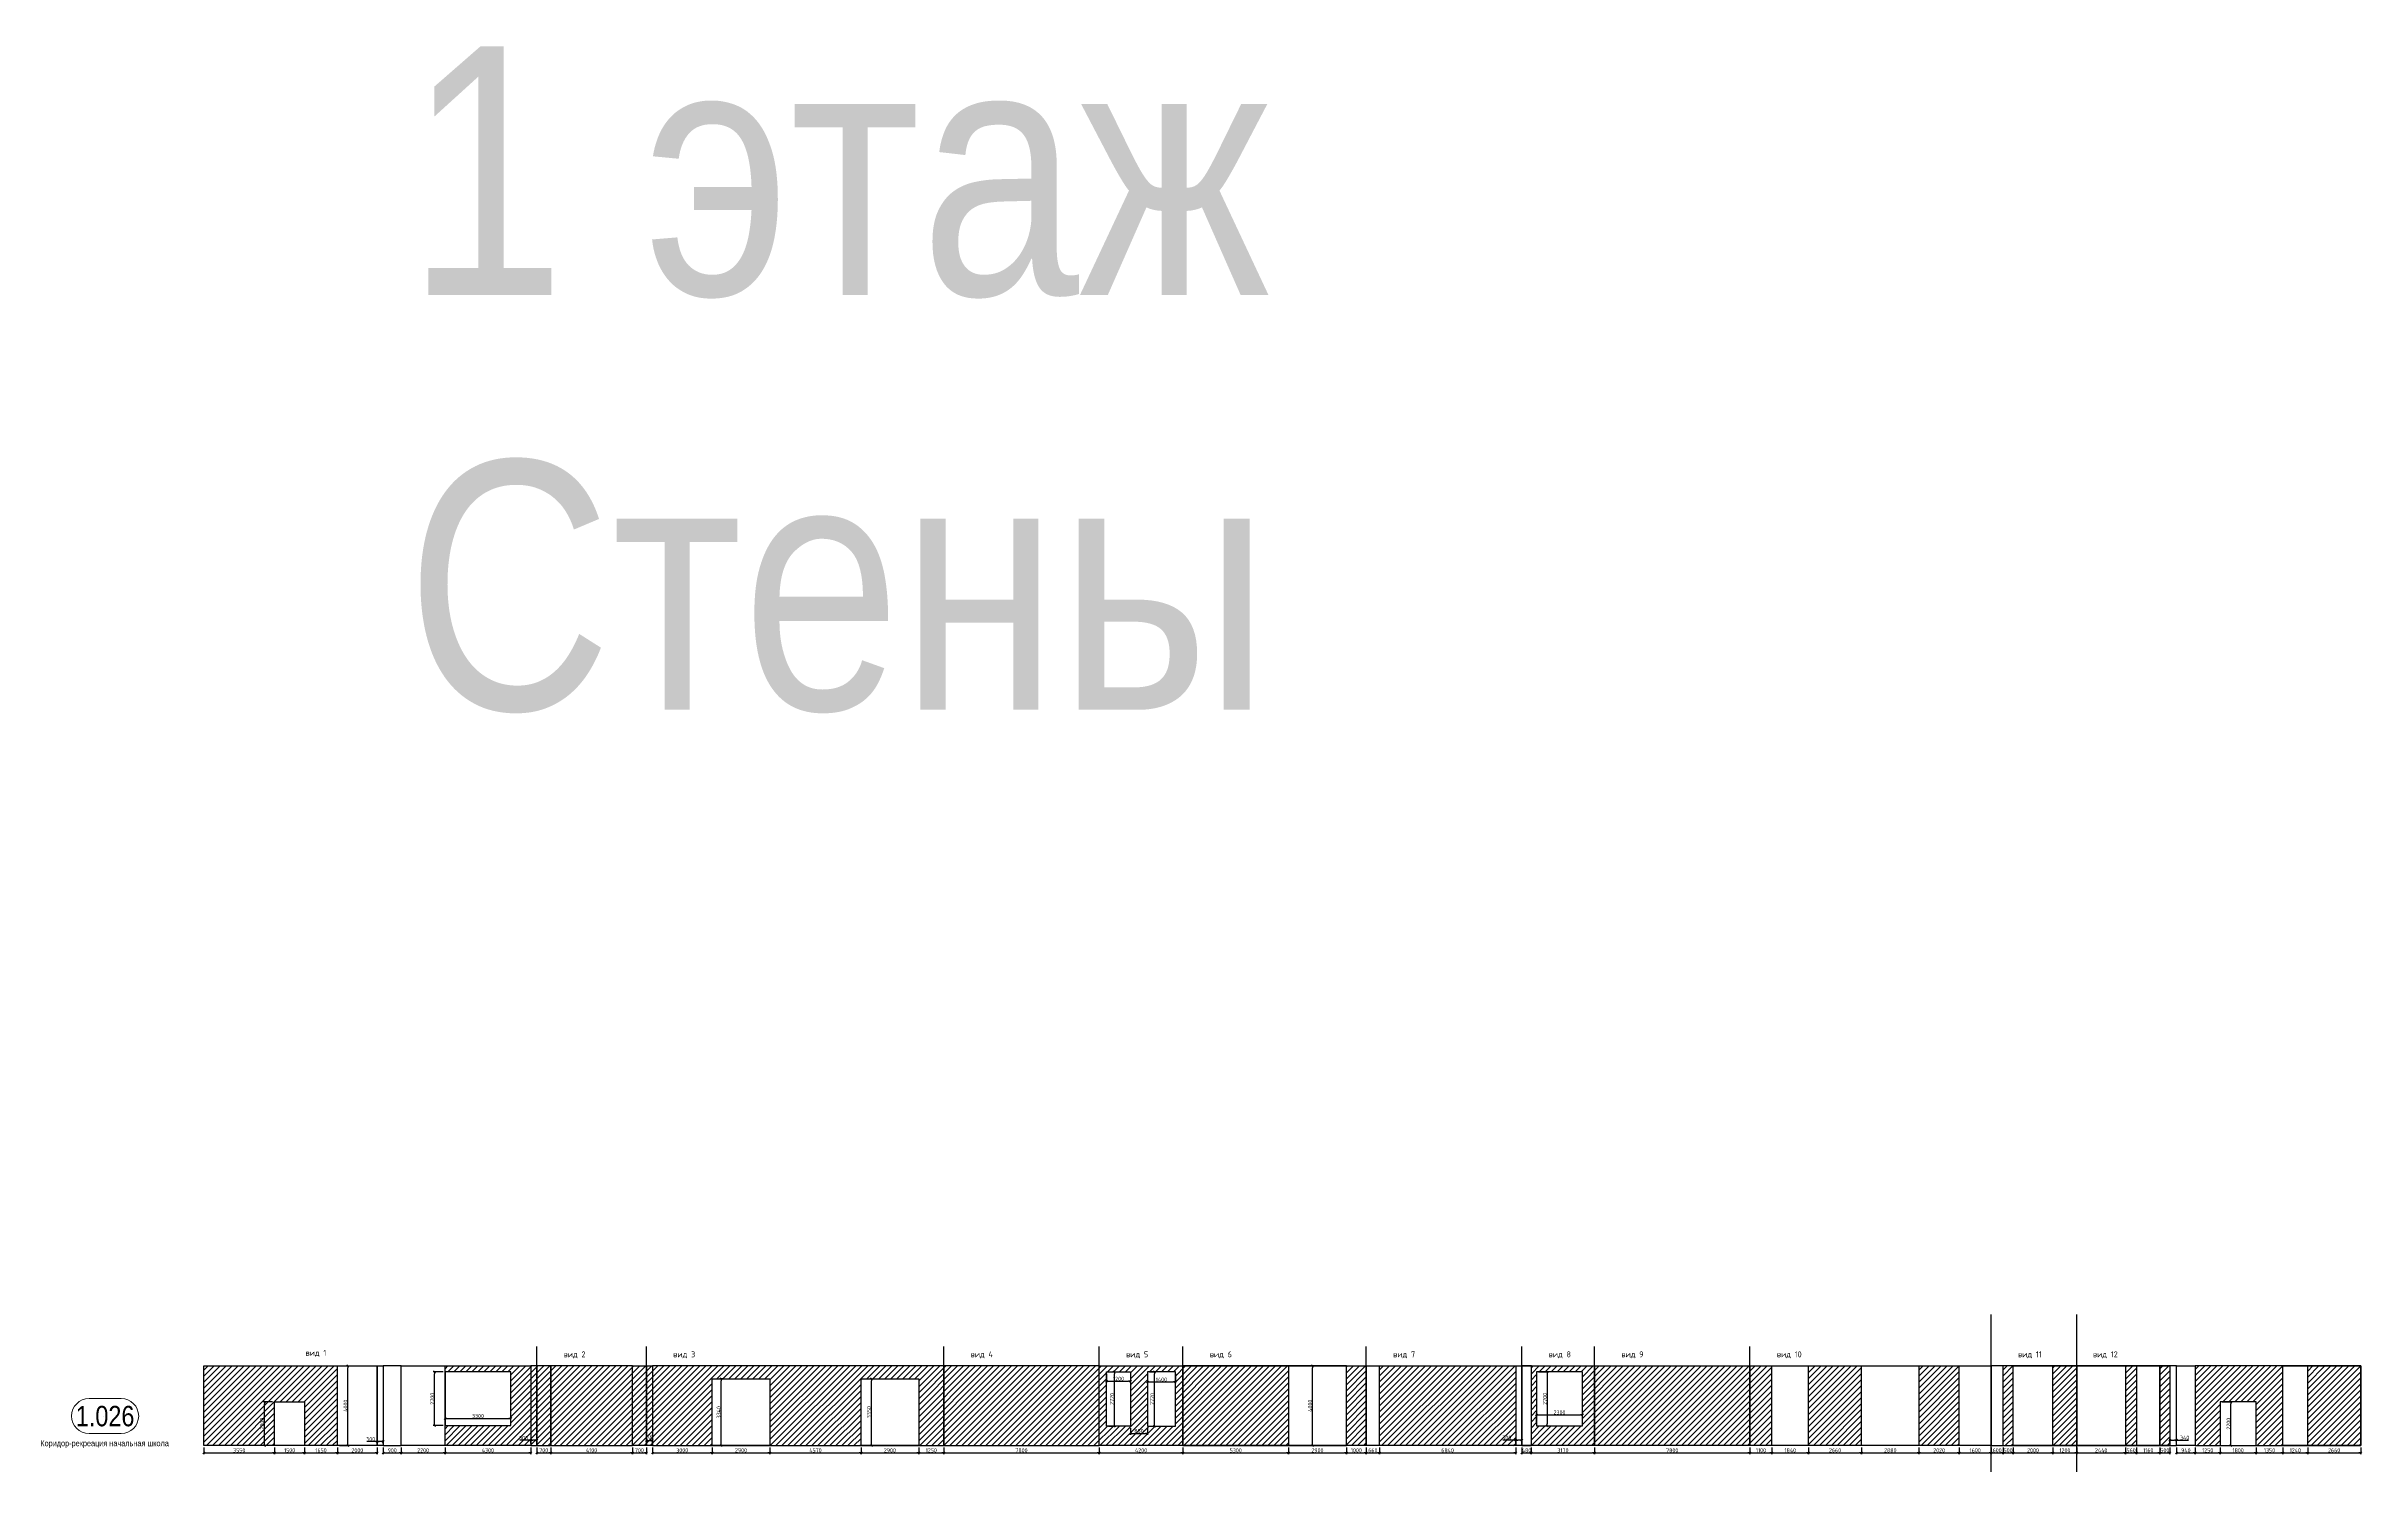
# Model space of a CAD drawing. Header units: millimetres. Extents: x -24360 to 609566, y -391049 to 148426.
# Drawn here: x 238216 to 354381, y 9525 to 81053 of the extents above; entities that cross this region are included whole.
import ezdxf
from ezdxf.enums import TextEntityAlignment as Align

# ---------------------------------------------------------------- set-up
doc = ezdxf.new("R2010")
doc.units = ezdxf.units.MM
doc.layers.get('Defpoints').update_dxf_attribs({"color": 140})
for name, color, linetype, lineweight in [('АИ_Текст', 7, 'Continuous', 13), ('АР_Area', 5, 'Continuous', 5), ('Основные линии', 7, 'Continuous', 30), ('Уголки', 1, 'Continuous', 30), ('Штриховка', 7, 'Continuous', 30)]:
    doc.layers.add(name, color=color, linetype=linetype, lineweight=lineweight)
doc.styles.add('style1', font='ARIALN.TTF')
doc.styles.add('СПДС', font='isocpeur.ttf', dxfattribs={"width": 0.9})
doc.dimstyles.new('Размера А3', dxfattribs={"dimtxt": 200, "dimasz": 100, "dimexe": 70, "dimexo": 100, "dimgap": 20, "dimtad": 1, "dimdec": 0, "dimrnd": 10, "dimzin": 0, "dimdsep": 46, "dimtxsty": 'СПДС', "dimblk": 'ARROWHEAD_6', "dimcen": 1, "dimclrd": 256, "dimclre": 256, "dimclrt": 256, "dimazin": 0, "dimtfac": 1, "dimtdec": 0, "dimtmove": 2, "dimatfit": 3, "dimfxl": 1, "dimtolj": 1, "dimtzin": 0, "dimarcsym": 0})

# ---------------------------------------------------------------- blocks, each defined once
blk = doc.blocks.new('MOK-МаркаПом_овал_ареал')
for p, q in [((-2.75, 3), (2.75, 3)), ((-2.75, -3), (2.75, -3))]:
    blk.add_line(p, q)
for centre, radius, start, end in [((-2.75, 0), 3, 90, 270), ((-3.75, 0), 3.5, 0, 0.001), ((2.75, 0), 3, 270, 90)]:
    blk.add_arc(centre, radius, start, end)
at = {"color": 0, "style": 'style1'}
blk.add_attdef('АР-ПОМЕЩЕНИЕ:НОМЕР', text='', height=3.5, dxfattribs=at).set_placement((0, 0), align=Align.MIDDLE)
blk = doc.blocks.new('ARROWHEAD_6')
at = {"color": 0, "linetype": 'Continuous'}
for p, q in [((0, 0), (-1, 0)), ((-0.5, -0.5), (0.5, 0.5))]:
    blk.add_line(p, q, dxfattribs=at)
blk = doc.blocks.new('*D371')
at = {"lineweight": -2, "transparency": 16777216}
for p, q in [((246121, 10736), (246121, 10410)), ((246221, 10480), (249571, 10480)), ((249671, 10736), (249671, 10410))]:
    blk.add_line(p, q, dxfattribs=at)
at = {"layer": 'Defpoints', "color": 0, "lineweight": 15, "transparency": 16777216}
for p in [(246121, 10836), (249671, 10836), (249671, 10480)]:
    blk.add_point(p, dxfattribs=at)
at = {"lineweight": -2, "transparency": 16777216, "xscale": 100, "yscale": 100, "zscale": 100, "rotation": 180}
blk.add_blockref('ARROWHEAD_6', (246121, 10480), dxfattribs=at)
at = {"lineweight": -2, "transparency": 16777216, "xscale": 100, "yscale": 100, "zscale": 100}
blk.add_blockref('ARROWHEAD_6', (249671, 10480), dxfattribs=at)
at = {"transparency": 16777216, "insert": (247896, 10600), "char_height": 200, "attachment_point": 5, "style": 'СПДС'}
blk.add_mtext('\\A1;3550', dxfattribs=at)
blk = doc.blocks.new('*D372')
at = {"lineweight": -2, "transparency": 16777216}
for p, q in [((249671, 10736), (249671, 10410)), ((249771, 10480), (251071, 10480)), ((251171, 10736), (251171, 10410))]:
    blk.add_line(p, q, dxfattribs=at)
at = {"layer": 'Defpoints', "color": 0, "lineweight": 15, "transparency": 16777216}
for p in [(249671, 10836), (251171, 10836), (251171, 10480)]:
    blk.add_point(p, dxfattribs=at)
at = {"lineweight": -2, "transparency": 16777216, "xscale": 100, "yscale": 100, "zscale": 100, "rotation": 180}
blk.add_blockref('ARROWHEAD_6', (249671, 10480), dxfattribs=at)
at = {"lineweight": -2, "transparency": 16777216, "xscale": 100, "yscale": 100, "zscale": 100}
blk.add_blockref('ARROWHEAD_6', (251171, 10480), dxfattribs=at)
at = {"transparency": 16777216, "insert": (250421, 10600), "char_height": 200, "attachment_point": 5, "style": 'СПДС'}
blk.add_mtext('\\A1;1500', dxfattribs=at)
blk = doc.blocks.new('*D373')
at = {"lineweight": -2, "transparency": 16777216}
for p, q in [((249571, 13036), (249090, 13036)), ((249160, 10936), (249160, 12936)), ((249571, 10836), (249090, 10836))]:
    blk.add_line(p, q, dxfattribs=at)
at = {"layer": 'Defpoints', "color": 0, "lineweight": 15, "transparency": 16777216}
for p in [(249160, 13036), (249671, 13036), (249671, 10836)]:
    blk.add_point(p, dxfattribs=at)
at = {"lineweight": -2, "transparency": 16777216, "xscale": 100, "yscale": 100, "zscale": 100}
for p, rotation in [((249160, 13036), 90), ((249160, 10836), 270)]:
    blk.add_blockref('ARROWHEAD_6', p, dxfattribs=dict(at, rotation=rotation))
at = {"transparency": 16777216, "insert": (249040, 11936), "char_height": 200, "attachment_point": 5, "rotation": 90, "style": 'СПДС'}
blk.add_mtext('\\A1;2200', dxfattribs=at)
blk = doc.blocks.new('*D374')
at = {"lineweight": -2, "transparency": 16777216}
for p, q in [((252921, 14836), (253420, 14836)), ((253350, 10936), (253350, 14736)), ((252921, 10836), (253420, 10836))]:
    blk.add_line(p, q, dxfattribs=at)
at = {"layer": 'Defpoints', "color": 0, "lineweight": 15, "transparency": 16777216}
for p in [(252821, 14836), (253350, 14836), (252821, 10836)]:
    blk.add_point(p, dxfattribs=at)
at = {"lineweight": -2, "transparency": 16777216, "xscale": 100, "yscale": 100, "zscale": 100}
for p, rotation in [((253350, 14836), 90), ((253350, 10836), 270)]:
    blk.add_blockref('ARROWHEAD_6', p, dxfattribs=dict(at, rotation=rotation))
at = {"transparency": 16777216, "insert": (253230, 12836), "char_height": 200, "attachment_point": 5, "rotation": 90, "style": 'СПДС'}
blk.add_mtext('\\A1;4000', dxfattribs=at)
blk = doc.blocks.new('*D375')
at = {"lineweight": -2, "transparency": 16777216}
for p, q in [((251171, 10736), (251171, 10410)), ((251271, 10480), (252721, 10480)), ((252821, 10736), (252821, 10410))]:
    blk.add_line(p, q, dxfattribs=at)
at = {"layer": 'Defpoints', "color": 0, "lineweight": 15, "transparency": 16777216}
for p in [(251171, 10836), (252821, 10836), (252821, 10480)]:
    blk.add_point(p, dxfattribs=at)
at = {"lineweight": -2, "transparency": 16777216, "xscale": 100, "yscale": 100, "zscale": 100, "rotation": 180}
blk.add_blockref('ARROWHEAD_6', (251171, 10480), dxfattribs=at)
at = {"lineweight": -2, "transparency": 16777216, "xscale": 100, "yscale": 100, "zscale": 100}
blk.add_blockref('ARROWHEAD_6', (252821, 10480), dxfattribs=at)
at = {"transparency": 16777216, "insert": (251996, 10600), "char_height": 200, "attachment_point": 5, "style": 'СПДС'}
blk.add_mtext('\\A1;1650', dxfattribs=at)
blk = doc.blocks.new('*D376')
at = {"lineweight": -2, "transparency": 16777216}
for p, q in [((252821, 10736), (252821, 10410)), ((252921, 10480), (254721, 10480)), ((254821, 10736), (254821, 10410))]:
    blk.add_line(p, q, dxfattribs=at)
at = {"layer": 'Defpoints', "color": 0, "lineweight": 15, "transparency": 16777216}
for p in [(252821, 10836), (254821, 10836), (254821, 10480)]:
    blk.add_point(p, dxfattribs=at)
at = {"lineweight": -2, "transparency": 16777216, "xscale": 100, "yscale": 100, "zscale": 100, "rotation": 180}
blk.add_blockref('ARROWHEAD_6', (252821, 10480), dxfattribs=at)
at = {"lineweight": -2, "transparency": 16777216, "xscale": 100, "yscale": 100, "zscale": 100}
blk.add_blockref('ARROWHEAD_6', (254821, 10480), dxfattribs=at)
at = {"transparency": 16777216, "insert": (253821, 10600), "char_height": 200, "attachment_point": 5, "style": 'СПДС'}
blk.add_mtext('\\A1;2000', dxfattribs=at)
blk = doc.blocks.new('*D377')
at = {"lineweight": -2, "transparency": 16777216}
for p, q in [((254821, 11040), (254299, 11040)), ((254821, 10936), (254821, 11110)), ((255021, 11040), (254921, 11040)), ((255121, 10936), (255121, 11110))]:
    blk.add_line(p, q, dxfattribs=at)
at = {"layer": 'Defpoints', "color": 0, "lineweight": 15, "transparency": 16777216}
for p in [(254821, 10836), (255121, 11040), (255121, 10836)]:
    blk.add_point(p, dxfattribs=at)
at = {"lineweight": -2, "transparency": 16777216, "xscale": 100, "yscale": 100, "zscale": 100, "rotation": 180}
blk.add_blockref('ARROWHEAD_6', (254821, 11040), dxfattribs=at)
at = {"lineweight": -2, "transparency": 16777216, "xscale": 100, "yscale": 100, "zscale": 100}
blk.add_blockref('ARROWHEAD_6', (255121, 11040), dxfattribs=at)
at = {"transparency": 16777216, "insert": (254490, 11160), "char_height": 200, "attachment_point": 5, "style": 'СПДС'}
blk.add_mtext('\\A1;300', dxfattribs=at)
blk = doc.blocks.new('*D378')
at = {"lineweight": -2, "transparency": 16777216}
for p, q in [((255121, 10736), (255121, 10410)), ((255221, 10480), (255921, 10480)), ((256021, 10736), (256021, 10410))]:
    blk.add_line(p, q, dxfattribs=at)
at = {"layer": 'Defpoints', "color": 0, "lineweight": 15, "transparency": 16777216}
for p in [(255121, 10836), (256021, 10836), (256021, 10480)]:
    blk.add_point(p, dxfattribs=at)
at = {"lineweight": -2, "transparency": 16777216, "xscale": 100, "yscale": 100, "zscale": 100, "rotation": 180}
blk.add_blockref('ARROWHEAD_6', (255121, 10480), dxfattribs=at)
at = {"lineweight": -2, "transparency": 16777216, "xscale": 100, "yscale": 100, "zscale": 100}
blk.add_blockref('ARROWHEAD_6', (256021, 10480), dxfattribs=at)
at = {"transparency": 16777216, "insert": (255571, 10600), "char_height": 200, "attachment_point": 5, "style": 'СПДС'}
blk.add_mtext('\\A1;900', dxfattribs=at)
blk = doc.blocks.new('*D379')
at = {"lineweight": -2, "transparency": 16777216}
for p, q in [((256021, 10736), (256021, 10410)), ((256121, 10480), (258121, 10480)), ((258221, 10736), (258221, 10410))]:
    blk.add_line(p, q, dxfattribs=at)
at = {"layer": 'Defpoints', "color": 0, "lineweight": 15, "transparency": 16777216}
for p in [(256021, 10836), (258221, 10836), (258221, 10480)]:
    blk.add_point(p, dxfattribs=at)
at = {"lineweight": -2, "transparency": 16777216, "xscale": 100, "yscale": 100, "zscale": 100, "rotation": 180}
blk.add_blockref('ARROWHEAD_6', (256021, 10480), dxfattribs=at)
at = {"lineweight": -2, "transparency": 16777216, "xscale": 100, "yscale": 100, "zscale": 100}
blk.add_blockref('ARROWHEAD_6', (258221, 10480), dxfattribs=at)
at = {"transparency": 16777216, "insert": (257121, 10600), "char_height": 200, "attachment_point": 5, "style": 'СПДС'}
blk.add_mtext('\\A1;2200', dxfattribs=at)
blk = doc.blocks.new('*D380')
at = {"lineweight": -2, "transparency": 16777216}
for p, q in [((258221, 10736), (258221, 10410)), ((258321, 10480), (262421, 10480)), ((262521, 10736), (262521, 10410))]:
    blk.add_line(p, q, dxfattribs=at)
at = {"layer": 'Defpoints', "color": 0, "lineweight": 15, "transparency": 16777216}
for p in [(258221, 10836), (262521, 10836), (262521, 10480)]:
    blk.add_point(p, dxfattribs=at)
at = {"lineweight": -2, "transparency": 16777216, "xscale": 100, "yscale": 100, "zscale": 100, "rotation": 180}
blk.add_blockref('ARROWHEAD_6', (258221, 10480), dxfattribs=at)
at = {"lineweight": -2, "transparency": 16777216, "xscale": 100, "yscale": 100, "zscale": 100}
blk.add_blockref('ARROWHEAD_6', (262521, 10480), dxfattribs=at)
at = {"transparency": 16777216, "insert": (260371, 10600), "char_height": 200, "attachment_point": 5, "style": 'СПДС'}
blk.add_mtext('\\A1;4300', dxfattribs=at)
blk = doc.blocks.new('*D381')
at = {"lineweight": -2, "transparency": 16777216}
for p, q in [((258221, 11936), (258221, 12270)), ((258321, 12200), (261421, 12200)), ((261521, 11936), (261521, 12270))]:
    blk.add_line(p, q, dxfattribs=at)
at = {"layer": 'Defpoints', "color": 0, "lineweight": 15, "transparency": 16777216}
for p in [(258221, 11836), (261521, 12200), (261521, 11836)]:
    blk.add_point(p, dxfattribs=at)
at = {"lineweight": -2, "transparency": 16777216, "xscale": 100, "yscale": 100, "zscale": 100, "rotation": 180}
blk.add_blockref('ARROWHEAD_6', (258221, 12200), dxfattribs=at)
at = {"lineweight": -2, "transparency": 16777216, "xscale": 100, "yscale": 100, "zscale": 100}
blk.add_blockref('ARROWHEAD_6', (261521, 12200), dxfattribs=at)
at = {"transparency": 16777216, "insert": (259871, 12320), "char_height": 200, "attachment_point": 5, "style": 'СПДС'}
blk.add_mtext('\\A1;3300', dxfattribs=at)
blk = doc.blocks.new('*D382')
at = {"lineweight": -2, "transparency": 16777216}
for p, q in [((258121, 14536), (257630, 14536)), ((257700, 11936), (257700, 14436)), ((258121, 11836), (257630, 11836))]:
    blk.add_line(p, q, dxfattribs=at)
at = {"layer": 'Defpoints', "color": 0, "lineweight": 15, "transparency": 16777216}
for p in [(257700, 14536), (258221, 14536), (258221, 11836)]:
    blk.add_point(p, dxfattribs=at)
at = {"lineweight": -2, "transparency": 16777216, "xscale": 100, "yscale": 100, "zscale": 100}
for p, rotation in [((257700, 14536), 90), ((257700, 11836), 270)]:
    blk.add_blockref('ARROWHEAD_6', p, dxfattribs=dict(at, rotation=rotation))
at = {"transparency": 16777216, "insert": (257580, 13186), "char_height": 200, "attachment_point": 5, "rotation": 90, "style": 'СПДС'}
blk.add_mtext('\\A1;2700', dxfattribs=at)
blk = doc.blocks.new('*D383')
at = {"lineweight": -2, "transparency": 16777216}
for p, q in [((262521, 11100), (261969, 11100)), ((262521, 10936), (262521, 11170)), ((262721, 11100), (262621, 11100)), ((262821, 10936), (262821, 11170))]:
    blk.add_line(p, q, dxfattribs=at)
at = {"layer": 'Defpoints', "color": 0, "lineweight": 15, "transparency": 16777216}
for p in [(262521, 10836), (262821, 11100), (262821, 10836)]:
    blk.add_point(p, dxfattribs=at)
at = {"lineweight": -2, "transparency": 16777216, "xscale": 100, "yscale": 100, "zscale": 100, "rotation": 180}
blk.add_blockref('ARROWHEAD_6', (262521, 11100), dxfattribs=at)
at = {"lineweight": -2, "transparency": 16777216, "xscale": 100, "yscale": 100, "zscale": 100}
blk.add_blockref('ARROWHEAD_6', (262821, 11100), dxfattribs=at)
at = {"transparency": 16777216, "insert": (262160, 11220), "char_height": 200, "attachment_point": 5, "style": 'СПДС'}
blk.add_mtext('\\A1;300', dxfattribs=at)
blk = doc.blocks.new('*D384')
at = {"lineweight": -2, "transparency": 16777216}
for p, q in [((262821, 10736), (262821, 10410)), ((262921, 10480), (263421, 10480)), ((263521, 10736), (263521, 10410))]:
    blk.add_line(p, q, dxfattribs=at)
at = {"layer": 'Defpoints', "color": 0, "lineweight": 15, "transparency": 16777216}
for p in [(262821, 10836), (263521, 10836), (263521, 10480)]:
    blk.add_point(p, dxfattribs=at)
at = {"lineweight": -2, "transparency": 16777216, "xscale": 100, "yscale": 100, "zscale": 100, "rotation": 180}
blk.add_blockref('ARROWHEAD_6', (262821, 10480), dxfattribs=at)
at = {"lineweight": -2, "transparency": 16777216, "xscale": 100, "yscale": 100, "zscale": 100}
blk.add_blockref('ARROWHEAD_6', (263521, 10480), dxfattribs=at)
at = {"transparency": 16777216, "insert": (263171, 10600), "char_height": 200, "attachment_point": 5, "style": 'СПДС'}
blk.add_mtext('\\A1;700', dxfattribs=at)
blk = doc.blocks.new('*D385')
at = {"lineweight": -2, "transparency": 16777216}
for p, q in [((263521, 10736), (263521, 10410)), ((263621, 10480), (267521, 10480)), ((267621, 10736), (267621, 10410))]:
    blk.add_line(p, q, dxfattribs=at)
at = {"layer": 'Defpoints', "color": 0, "lineweight": 15, "transparency": 16777216}
for p in [(263521, 10836), (267621, 10836), (267621, 10480)]:
    blk.add_point(p, dxfattribs=at)
at = {"lineweight": -2, "transparency": 16777216, "xscale": 100, "yscale": 100, "zscale": 100, "rotation": 180}
blk.add_blockref('ARROWHEAD_6', (263521, 10480), dxfattribs=at)
at = {"lineweight": -2, "transparency": 16777216, "xscale": 100, "yscale": 100, "zscale": 100}
blk.add_blockref('ARROWHEAD_6', (267621, 10480), dxfattribs=at)
at = {"transparency": 16777216, "insert": (265571, 10600), "char_height": 200, "attachment_point": 5, "style": 'СПДС'}
blk.add_mtext('\\A1;4100', dxfattribs=at)
blk = doc.blocks.new('*D386')
at = {"lineweight": -2, "transparency": 16777216}
for p, q in [((267621, 10736), (267621, 10410)), ((267721, 10480), (268221, 10480)), ((268321, 10736), (268321, 10410))]:
    blk.add_line(p, q, dxfattribs=at)
at = {"layer": 'Defpoints', "color": 0, "lineweight": 15, "transparency": 16777216}
for p in [(267621, 10836), (268321, 10836), (268321, 10480)]:
    blk.add_point(p, dxfattribs=at)
at = {"lineweight": -2, "transparency": 16777216, "xscale": 100, "yscale": 100, "zscale": 100, "rotation": 180}
blk.add_blockref('ARROWHEAD_6', (267621, 10480), dxfattribs=at)
at = {"lineweight": -2, "transparency": 16777216, "xscale": 100, "yscale": 100, "zscale": 100}
blk.add_blockref('ARROWHEAD_6', (268321, 10480), dxfattribs=at)
at = {"transparency": 16777216, "insert": (267971, 10600), "char_height": 200, "attachment_point": 5, "style": 'СПДС'}
blk.add_mtext('\\A1;700', dxfattribs=at)
blk = doc.blocks.new('*D387')
at = {"lineweight": -2, "transparency": 16777216}
for p, q in [((268321, 10936), (268321, 11160)), ((268421, 11090), (268521, 11090)), ((268621, 10936), (268621, 11160))]:
    blk.add_line(p, q, dxfattribs=at)
at = {"layer": 'Defpoints', "color": 0, "lineweight": 15, "transparency": 16777216}
for p in [(268321, 10836), (268621, 11090), (268621, 10836)]:
    blk.add_point(p, dxfattribs=at)
at = {"lineweight": -2, "transparency": 16777216, "xscale": 100, "yscale": 100, "zscale": 100, "rotation": 180}
blk.add_blockref('ARROWHEAD_6', (268321, 11090), dxfattribs=at)
at = {"lineweight": -2, "transparency": 16777216, "xscale": 100, "yscale": 100, "zscale": 100}
blk.add_blockref('ARROWHEAD_6', (268621, 11090), dxfattribs=at)
at = {"transparency": 16777216, "insert": (268471, 11290), "char_height": 200, "attachment_point": 5, "style": 'СПДС'}
blk.add_mtext('\\A1;300', dxfattribs=at)
blk = doc.blocks.new('*D388')
at = {"lineweight": -2, "transparency": 16777216}
for p, q in [((268621, 10736), (268621, 10410)), ((268721, 10480), (271521, 10480)), ((271621, 10736), (271621, 10410))]:
    blk.add_line(p, q, dxfattribs=at)
at = {"layer": 'Defpoints', "color": 0, "lineweight": 15, "transparency": 16777216}
for p in [(268621, 10836), (271621, 10836), (271621, 10480)]:
    blk.add_point(p, dxfattribs=at)
at = {"lineweight": -2, "transparency": 16777216, "xscale": 100, "yscale": 100, "zscale": 100, "rotation": 180}
blk.add_blockref('ARROWHEAD_6', (268621, 10480), dxfattribs=at)
at = {"lineweight": -2, "transparency": 16777216, "xscale": 100, "yscale": 100, "zscale": 100}
blk.add_blockref('ARROWHEAD_6', (271621, 10480), dxfattribs=at)
at = {"transparency": 16777216, "insert": (270121, 10600), "char_height": 200, "attachment_point": 5, "style": 'СПДС'}
blk.add_mtext('\\A1;3000', dxfattribs=at)
blk = doc.blocks.new('*D389')
at = {"lineweight": -2, "transparency": 16777216}
for p, q in [((271621, 10736), (271621, 10410)), ((271721, 10480), (274421, 10480)), ((274521, 10736), (274521, 10410))]:
    blk.add_line(p, q, dxfattribs=at)
at = {"layer": 'Defpoints', "color": 0, "lineweight": 15, "transparency": 16777216}
for p in [(271621, 10836), (274521, 10836), (274521, 10480)]:
    blk.add_point(p, dxfattribs=at)
at = {"lineweight": -2, "transparency": 16777216, "xscale": 100, "yscale": 100, "zscale": 100, "rotation": 180}
blk.add_blockref('ARROWHEAD_6', (271621, 10480), dxfattribs=at)
at = {"lineweight": -2, "transparency": 16777216, "xscale": 100, "yscale": 100, "zscale": 100}
blk.add_blockref('ARROWHEAD_6', (274521, 10480), dxfattribs=at)
at = {"transparency": 16777216, "insert": (273071, 10600), "char_height": 200, "attachment_point": 5, "style": 'СПДС'}
blk.add_mtext('\\A1;2900', dxfattribs=at)
blk = doc.blocks.new('*D390')
at = {"lineweight": -2, "transparency": 16777216}
for p, q in [((272190, 14179), (272000, 14179)), ((272070, 10936), (272070, 14079)), ((272190, 10836), (272000, 10836))]:
    blk.add_line(p, q, dxfattribs=at)
at = {"layer": 'Defpoints', "color": 0, "lineweight": 15, "transparency": 16777216}
for p in [(272070, 14179), (272290, 14179), (272290, 10836)]:
    blk.add_point(p, dxfattribs=at)
at = {"lineweight": -2, "transparency": 16777216, "xscale": 100, "yscale": 100, "zscale": 100}
for p, rotation in [((272070, 14179), 90), ((272070, 10836), 270)]:
    blk.add_blockref('ARROWHEAD_6', p, dxfattribs=dict(at, rotation=rotation))
at = {"transparency": 16777216, "insert": (271950, 12507), "char_height": 200, "attachment_point": 5, "rotation": 90, "style": 'СПДС'}
blk.add_mtext('\\A1;3340', dxfattribs=at)
blk = doc.blocks.new('*D391')
at = {"lineweight": -2, "transparency": 16777216}
for p, q in [((274521, 10736), (274521, 10410)), ((274621, 10480), (278991, 10480)), ((279091, 10736), (279091, 10410))]:
    blk.add_line(p, q, dxfattribs=at)
at = {"layer": 'Defpoints', "color": 0, "lineweight": 15, "transparency": 16777216}
for p in [(274521, 10836), (279091, 10836), (279091, 10480)]:
    blk.add_point(p, dxfattribs=at)
at = {"lineweight": -2, "transparency": 16777216, "xscale": 100, "yscale": 100, "zscale": 100, "rotation": 180}
blk.add_blockref('ARROWHEAD_6', (274521, 10480), dxfattribs=at)
at = {"lineweight": -2, "transparency": 16777216, "xscale": 100, "yscale": 100, "zscale": 100}
blk.add_blockref('ARROWHEAD_6', (279091, 10480), dxfattribs=at)
at = {"transparency": 16777216, "insert": (276806, 10600), "char_height": 200, "attachment_point": 5, "style": 'СПДС'}
blk.add_mtext('\\A1;4570', dxfattribs=at)
blk = doc.blocks.new('*D392')
at = {"lineweight": -2, "transparency": 16777216}
for p, q in [((279091, 10736), (279091, 10410)), ((279191, 10480), (281891, 10480)), ((281991, 10736), (281991, 10410))]:
    blk.add_line(p, q, dxfattribs=at)
at = {"layer": 'Defpoints', "color": 0, "lineweight": 15, "transparency": 16777216}
for p in [(279091, 10836), (281991, 10836), (281991, 10480)]:
    blk.add_point(p, dxfattribs=at)
at = {"lineweight": -2, "transparency": 16777216, "xscale": 100, "yscale": 100, "zscale": 100, "rotation": 180}
blk.add_blockref('ARROWHEAD_6', (279091, 10480), dxfattribs=at)
at = {"lineweight": -2, "transparency": 16777216, "xscale": 100, "yscale": 100, "zscale": 100}
blk.add_blockref('ARROWHEAD_6', (281991, 10480), dxfattribs=at)
at = {"transparency": 16777216, "insert": (280541, 10600), "char_height": 200, "attachment_point": 5, "style": 'СПДС'}
blk.add_mtext('\\A1;2900', dxfattribs=at)
blk = doc.blocks.new('*D393')
at = {"lineweight": -2, "transparency": 16777216}
for p, q in [((279191, 14186), (279680, 14186)), ((279610, 10936), (279610, 14086)), ((279191, 10836), (279680, 10836))]:
    blk.add_line(p, q, dxfattribs=at)
at = {"layer": 'Defpoints', "color": 0, "lineweight": 15, "transparency": 16777216}
for p in [(279091, 14186), (279610, 14186), (279091, 10836)]:
    blk.add_point(p, dxfattribs=at)
at = {"lineweight": -2, "transparency": 16777216, "xscale": 100, "yscale": 100, "zscale": 100}
for p, rotation in [((279610, 14186), 90), ((279610, 10836), 270)]:
    blk.add_blockref('ARROWHEAD_6', p, dxfattribs=dict(at, rotation=rotation))
at = {"transparency": 16777216, "insert": (279490, 12511), "char_height": 200, "attachment_point": 5, "rotation": 90, "style": 'СПДС'}
blk.add_mtext('\\A1;3350', dxfattribs=at)
blk = doc.blocks.new('*D394')
at = {"lineweight": -2, "transparency": 16777216}
for p, q in [((281991, 10736), (281991, 10410)), ((282091, 10480), (283141, 10480)), ((283241, 10736), (283241, 10410))]:
    blk.add_line(p, q, dxfattribs=at)
at = {"layer": 'Defpoints', "color": 0, "lineweight": 15, "transparency": 16777216}
for p in [(281991, 10836), (283241, 10836), (283241, 10480)]:
    blk.add_point(p, dxfattribs=at)
at = {"lineweight": -2, "transparency": 16777216, "xscale": 100, "yscale": 100, "zscale": 100, "rotation": 180}
blk.add_blockref('ARROWHEAD_6', (281991, 10480), dxfattribs=at)
at = {"lineweight": -2, "transparency": 16777216, "xscale": 100, "yscale": 100, "zscale": 100}
blk.add_blockref('ARROWHEAD_6', (283241, 10480), dxfattribs=at)
at = {"transparency": 16777216, "insert": (282616, 10600), "char_height": 200, "attachment_point": 5, "style": 'СПДС'}
blk.add_mtext('\\A1;1250', dxfattribs=at)
blk = doc.blocks.new('*D395')
at = {"lineweight": -2, "transparency": 16777216}
for p, q in [((283241, 10736), (283241, 10410)), ((283341, 10480), (290941, 10480)), ((291041, 10736), (291041, 10410))]:
    blk.add_line(p, q, dxfattribs=at)
at = {"layer": 'Defpoints', "color": 0, "lineweight": 15, "transparency": 16777216}
for p in [(283241, 10836), (291041, 10836), (291041, 10480)]:
    blk.add_point(p, dxfattribs=at)
at = {"lineweight": -2, "transparency": 16777216, "xscale": 100, "yscale": 100, "zscale": 100, "rotation": 180}
blk.add_blockref('ARROWHEAD_6', (283241, 10480), dxfattribs=at)
at = {"lineweight": -2, "transparency": 16777216, "xscale": 100, "yscale": 100, "zscale": 100}
blk.add_blockref('ARROWHEAD_6', (291041, 10480), dxfattribs=at)
at = {"transparency": 16777216, "insert": (287141, 10600), "char_height": 200, "attachment_point": 5, "style": 'СПДС'}
blk.add_mtext('\\A1;7800', dxfattribs=at)
blk = doc.blocks.new('*D396')
at = {"lineweight": -2, "transparency": 16777216}
for p, q in [((291041, 10736), (291041, 10410)), ((291141, 10480), (295141, 10480)), ((295241, 10736), (295241, 10410))]:
    blk.add_line(p, q, dxfattribs=at)
at = {"layer": 'Defpoints', "color": 0, "lineweight": 15, "transparency": 16777216}
for p in [(291041, 10836), (295241, 10836), (295241, 10480)]:
    blk.add_point(p, dxfattribs=at)
at = {"lineweight": -2, "transparency": 16777216, "xscale": 100, "yscale": 100, "zscale": 100, "rotation": 180}
blk.add_blockref('ARROWHEAD_6', (291041, 10480), dxfattribs=at)
at = {"lineweight": -2, "transparency": 16777216, "xscale": 100, "yscale": 100, "zscale": 100}
blk.add_blockref('ARROWHEAD_6', (295241, 10480), dxfattribs=at)
at = {"transparency": 16777216, "insert": (293141, 10600), "char_height": 200, "attachment_point": 5, "style": 'СПДС'}
blk.add_mtext('\\A1;4200', dxfattribs=at)
blk = doc.blocks.new('*D397')
at = {"lineweight": -2, "transparency": 16777216}
for p, q in [((291511, 14536), (291870, 14536)), ((291800, 11916), (291800, 14436)), ((291511, 11816), (291870, 11816))]:
    blk.add_line(p, q, dxfattribs=at)
at = {"layer": 'Defpoints', "color": 0, "lineweight": 15, "transparency": 16777216}
for p in [(291411, 14536), (291800, 14536), (291411, 11816)]:
    blk.add_point(p, dxfattribs=at)
at = {"lineweight": -2, "transparency": 16777216, "xscale": 100, "yscale": 100, "zscale": 100}
for p, rotation in [((291800, 14536), 90), ((291800, 11816), 270)]:
    blk.add_blockref('ARROWHEAD_6', p, dxfattribs=dict(at, rotation=rotation))
at = {"transparency": 16777216, "insert": (291680, 13176), "char_height": 200, "attachment_point": 5, "rotation": 90, "style": 'СПДС'}
blk.add_mtext('\\A1;2720', dxfattribs=at)
blk = doc.blocks.new('*D398')
at = {"lineweight": -2, "transparency": 16777216}
for p, q in [((293561, 14536), (293890, 14536)), ((293820, 11915), (293820, 14436)), ((293561, 11815), (293890, 11815))]:
    blk.add_line(p, q, dxfattribs=at)
at = {"layer": 'Defpoints', "color": 0, "lineweight": 15, "transparency": 16777216}
for p in [(293461, 14536), (293820, 14536), (293461, 11815)]:
    blk.add_point(p, dxfattribs=at)
at = {"lineweight": -2, "transparency": 16777216, "xscale": 100, "yscale": 100, "zscale": 100}
for p, rotation in [((293820, 14536), 90), ((293820, 11815), 270)]:
    blk.add_blockref('ARROWHEAD_6', p, dxfattribs=dict(at, rotation=rotation))
at = {"transparency": 16777216, "insert": (293700, 13175), "char_height": 200, "attachment_point": 5, "rotation": 90, "style": 'СПДС'}
blk.add_mtext('\\A1;2720', dxfattribs=at)
blk = doc.blocks.new('*D399')
at = {"lineweight": -2, "transparency": 16777216}
for p, q in [((291411, 14436), (291411, 14000)), ((291511, 14070), (292511, 14070)), ((292611, 14436), (292611, 14000))]:
    blk.add_line(p, q, dxfattribs=at)
at = {"layer": 'Defpoints', "color": 0, "lineweight": 15, "transparency": 16777216}
for p in [(291411, 14536), (292611, 14536), (292611, 14070)]:
    blk.add_point(p, dxfattribs=at)
at = {"lineweight": -2, "transparency": 16777216, "xscale": 100, "yscale": 100, "zscale": 100, "rotation": 180}
blk.add_blockref('ARROWHEAD_6', (291411, 14070), dxfattribs=at)
at = {"lineweight": -2, "transparency": 16777216, "xscale": 100, "yscale": 100, "zscale": 100}
blk.add_blockref('ARROWHEAD_6', (292611, 14070), dxfattribs=at)
at = {"transparency": 16777216, "insert": (292011, 14190), "char_height": 200, "attachment_point": 5, "style": 'СПДС'}
blk.add_mtext('\\A1;1200', dxfattribs=at)
blk = doc.blocks.new('*D400')
at = {"lineweight": -2, "transparency": 16777216}
for p, q in [((293461, 14436), (293461, 13960)), ((293561, 14030), (294761, 14030)), ((294861, 14436), (294861, 13960))]:
    blk.add_line(p, q, dxfattribs=at)
at = {"layer": 'Defpoints', "color": 0, "lineweight": 15, "transparency": 16777216}
for p in [(293461, 14536), (294861, 14536), (294861, 14030)]:
    blk.add_point(p, dxfattribs=at)
at = {"lineweight": -2, "transparency": 16777216, "xscale": 100, "yscale": 100, "zscale": 100, "rotation": 180}
blk.add_blockref('ARROWHEAD_6', (293461, 14030), dxfattribs=at)
at = {"lineweight": -2, "transparency": 16777216, "xscale": 100, "yscale": 100, "zscale": 100}
blk.add_blockref('ARROWHEAD_6', (294861, 14030), dxfattribs=at)
at = {"transparency": 16777216, "insert": (294161, 14150), "char_height": 200, "attachment_point": 5, "style": 'СПДС'}
blk.add_mtext('\\A1;1400', dxfattribs=at)
blk = doc.blocks.new('*D401')
at = {"lineweight": -2, "transparency": 16777216}
for p, q in [((292611, 11716), (292611, 11380)), ((293461, 11716), (293461, 11380)), ((292711, 11450), (293361, 11450))]:
    blk.add_line(p, q, dxfattribs=at)
at = {"layer": 'Defpoints', "color": 0, "lineweight": 15, "transparency": 16777216}
for p in [(292611, 11816), (293461, 11816), (293461, 11450)]:
    blk.add_point(p, dxfattribs=at)
at = {"lineweight": -2, "transparency": 16777216, "xscale": 100, "yscale": 100, "zscale": 100, "rotation": 180}
blk.add_blockref('ARROWHEAD_6', (292611, 11450), dxfattribs=at)
at = {"lineweight": -2, "transparency": 16777216, "xscale": 100, "yscale": 100, "zscale": 100}
blk.add_blockref('ARROWHEAD_6', (293461, 11450), dxfattribs=at)
at = {"transparency": 16777216, "insert": (293036, 11570), "char_height": 200, "attachment_point": 5, "style": 'СПДС'}
blk.add_mtext('\\A1;850', dxfattribs=at)
blk = doc.blocks.new('*D402')
at = {"lineweight": -2, "transparency": 16777216}
for p, q in [((295241, 10736), (295241, 10410)), ((295341, 10480), (300441, 10480)), ((300541, 10736), (300541, 10410))]:
    blk.add_line(p, q, dxfattribs=at)
at = {"layer": 'Defpoints', "color": 0, "lineweight": 15, "transparency": 16777216}
for p in [(295241, 10836), (300541, 10836), (300541, 10480)]:
    blk.add_point(p, dxfattribs=at)
at = {"lineweight": -2, "transparency": 16777216, "xscale": 100, "yscale": 100, "zscale": 100, "rotation": 180}
blk.add_blockref('ARROWHEAD_6', (295241, 10480), dxfattribs=at)
at = {"lineweight": -2, "transparency": 16777216, "xscale": 100, "yscale": 100, "zscale": 100}
blk.add_blockref('ARROWHEAD_6', (300541, 10480), dxfattribs=at)
at = {"transparency": 16777216, "insert": (297891, 10600), "char_height": 200, "attachment_point": 5, "style": 'СПДС'}
blk.add_mtext('\\A1;5300', dxfattribs=at)
blk = doc.blocks.new('*D403')
at = {"lineweight": -2, "transparency": 16777216}
for p, q in [((300541, 10736), (300541, 10410)), ((300641, 10480), (303341, 10480)), ((303441, 10736), (303441, 10410))]:
    blk.add_line(p, q, dxfattribs=at)
at = {"layer": 'Defpoints', "color": 0, "lineweight": 15, "transparency": 16777216}
for p in [(300541, 10836), (303441, 10836), (303441, 10480)]:
    blk.add_point(p, dxfattribs=at)
at = {"lineweight": -2, "transparency": 16777216, "xscale": 100, "yscale": 100, "zscale": 100, "rotation": 180}
blk.add_blockref('ARROWHEAD_6', (300541, 10480), dxfattribs=at)
at = {"lineweight": -2, "transparency": 16777216, "xscale": 100, "yscale": 100, "zscale": 100}
blk.add_blockref('ARROWHEAD_6', (303441, 10480), dxfattribs=at)
at = {"transparency": 16777216, "insert": (301991, 10600), "char_height": 200, "attachment_point": 5, "style": 'СПДС'}
blk.add_mtext('\\A1;2900', dxfattribs=at)
blk = doc.blocks.new('*D404')
at = {"lineweight": -2, "transparency": 16777216}
for p, q in [((303441, 10736), (303441, 10410)), ((303541, 10480), (304341, 10480)), ((304441, 10736), (304441, 10410))]:
    blk.add_line(p, q, dxfattribs=at)
at = {"layer": 'Defpoints', "color": 0, "lineweight": 15, "transparency": 16777216}
for p in [(303441, 10836), (304441, 10836), (304441, 10480)]:
    blk.add_point(p, dxfattribs=at)
at = {"lineweight": -2, "transparency": 16777216, "xscale": 100, "yscale": 100, "zscale": 100, "rotation": 180}
blk.add_blockref('ARROWHEAD_6', (303441, 10480), dxfattribs=at)
at = {"lineweight": -2, "transparency": 16777216, "xscale": 100, "yscale": 100, "zscale": 100}
blk.add_blockref('ARROWHEAD_6', (304441, 10480), dxfattribs=at)
at = {"transparency": 16777216, "insert": (303941, 10600), "char_height": 200, "attachment_point": 5, "style": 'СПДС'}
blk.add_mtext('\\A1;1000', dxfattribs=at)
blk = doc.blocks.new('*D405')
at = {"lineweight": -2, "transparency": 16777216}
for p, q in [((304441, 10736), (304441, 10410)), ((304541, 10480), (305001, 10480)), ((305101, 10736), (305101, 10410))]:
    blk.add_line(p, q, dxfattribs=at)
at = {"layer": 'Defpoints', "color": 0, "lineweight": 15, "transparency": 16777216}
for p in [(304441, 10836), (305101, 10836), (305101, 10480)]:
    blk.add_point(p, dxfattribs=at)
at = {"lineweight": -2, "transparency": 16777216, "xscale": 100, "yscale": 100, "zscale": 100, "rotation": 180}
blk.add_blockref('ARROWHEAD_6', (304441, 10480), dxfattribs=at)
at = {"lineweight": -2, "transparency": 16777216, "xscale": 100, "yscale": 100, "zscale": 100}
blk.add_blockref('ARROWHEAD_6', (305101, 10480), dxfattribs=at)
at = {"transparency": 16777216, "insert": (304771, 10600), "char_height": 200, "attachment_point": 5, "style": 'СПДС'}
blk.add_mtext('\\A1;660', dxfattribs=at)
blk = doc.blocks.new('*D406')
at = {"lineweight": -2, "transparency": 16777216}
for p, q in [((299941, 14836), (301810, 14836)), ((301740, 10936), (301740, 14736)), ((299941, 10836), (301810, 10836))]:
    blk.add_line(p, q, dxfattribs=at)
at = {"layer": 'Defpoints', "color": 0, "lineweight": 15, "transparency": 16777216}
for p in [(299841, 14836), (301740, 14836), (299841, 10836)]:
    blk.add_point(p, dxfattribs=at)
at = {"lineweight": -2, "transparency": 16777216, "xscale": 100, "yscale": 100, "zscale": 100}
for p, rotation in [((301740, 14836), 90), ((301740, 10836), 270)]:
    blk.add_blockref('ARROWHEAD_6', p, dxfattribs=dict(at, rotation=rotation))
at = {"transparency": 16777216, "insert": (301620, 12836), "char_height": 200, "attachment_point": 5, "rotation": 90, "style": 'СПДС'}
blk.add_mtext('\\A1;4000', dxfattribs=at)
blk = doc.blocks.new('*D407')
at = {"lineweight": -2, "transparency": 16777216}
for p, q in [((305101, 10736), (305101, 10410)), ((305201, 10480), (311840, 10480)), ((311940, 10736), (311940, 10410))]:
    blk.add_line(p, q, dxfattribs=at)
at = {"layer": 'Defpoints', "color": 0, "lineweight": 15, "transparency": 16777216}
for p in [(305101, 10836), (311940, 10836), (311940, 10480)]:
    blk.add_point(p, dxfattribs=at)
at = {"lineweight": -2, "transparency": 16777216, "xscale": 100, "yscale": 100, "zscale": 100, "rotation": 180}
blk.add_blockref('ARROWHEAD_6', (305101, 10480), dxfattribs=at)
at = {"lineweight": -2, "transparency": 16777216, "xscale": 100, "yscale": 100, "zscale": 100}
blk.add_blockref('ARROWHEAD_6', (311940, 10480), dxfattribs=at)
at = {"transparency": 16777216, "insert": (308521, 10600), "char_height": 200, "attachment_point": 5, "style": 'СПДС'}
blk.add_mtext('\\A1;6840', dxfattribs=at)
blk = doc.blocks.new('*D408')
at = {"lineweight": -2, "transparency": 16777216}
for p, q in [((311940, 11110), (311299, 11110)), ((311940, 10936), (311940, 11180)), ((312141, 11110), (312040, 11110)), ((312241, 10936), (312241, 11180))]:
    blk.add_line(p, q, dxfattribs=at)
at = {"layer": 'Defpoints', "color": 0, "lineweight": 15, "transparency": 16777216}
for p in [(311940, 10836), (312241, 11110), (312241, 10836)]:
    blk.add_point(p, dxfattribs=at)
at = {"lineweight": -2, "transparency": 16777216, "xscale": 100, "yscale": 100, "zscale": 100, "rotation": 180}
blk.add_blockref('ARROWHEAD_6', (311940, 11110), dxfattribs=at)
at = {"lineweight": -2, "transparency": 16777216, "xscale": 100, "yscale": 100, "zscale": 100}
blk.add_blockref('ARROWHEAD_6', (312241, 11110), dxfattribs=at)
at = {"transparency": 16777216, "insert": (311490, 11230), "char_height": 200, "attachment_point": 5, "style": 'СПДС'}
blk.add_mtext('\\A1;300', dxfattribs=at)
blk = doc.blocks.new('*D409')
at = {"lineweight": -2, "transparency": 16777216}
for p, q in [((312241, 10736), (312241, 10410)), ((312341, 10480), (312621, 10480)), ((312721, 10736), (312721, 10410))]:
    blk.add_line(p, q, dxfattribs=at)
at = {"layer": 'Defpoints', "color": 0, "lineweight": 15, "transparency": 16777216}
for p in [(312241, 10836), (312721, 10836), (312721, 10480)]:
    blk.add_point(p, dxfattribs=at)
at = {"lineweight": -2, "transparency": 16777216, "xscale": 100, "yscale": 100, "zscale": 100, "rotation": 180}
blk.add_blockref('ARROWHEAD_6', (312241, 10480), dxfattribs=at)
at = {"lineweight": -2, "transparency": 16777216, "xscale": 100, "yscale": 100, "zscale": 100}
blk.add_blockref('ARROWHEAD_6', (312721, 10480), dxfattribs=at)
at = {"transparency": 16777216, "insert": (312481, 10600), "char_height": 200, "attachment_point": 5, "style": 'СПДС'}
blk.add_mtext('\\A1;480', dxfattribs=at)
blk = doc.blocks.new('*D410')
at = {"lineweight": -2, "transparency": 16777216}
for p, q in [((312985, 11929), (312985, 12450)), ((313085, 12380), (315185, 12380)), ((315285, 11929), (315285, 12450))]:
    blk.add_line(p, q, dxfattribs=at)
at = {"layer": 'Defpoints', "color": 0, "lineweight": 15, "transparency": 16777216}
for p in [(312985, 11829), (315285, 12380), (315285, 11829)]:
    blk.add_point(p, dxfattribs=at)
at = {"lineweight": -2, "transparency": 16777216, "xscale": 100, "yscale": 100, "zscale": 100, "rotation": 180}
blk.add_blockref('ARROWHEAD_6', (312985, 12380), dxfattribs=at)
at = {"lineweight": -2, "transparency": 16777216, "xscale": 100, "yscale": 100, "zscale": 100}
blk.add_blockref('ARROWHEAD_6', (315285, 12380), dxfattribs=at)
at = {"transparency": 16777216, "insert": (314135, 12500), "char_height": 200, "attachment_point": 5, "style": 'СПДС'}
blk.add_mtext('\\A1;2300', dxfattribs=at)
blk = doc.blocks.new('*D411')
at = {"lineweight": -2, "transparency": 16777216}
for p, q in [((313085, 14529), (313590, 14529)), ((313520, 14429), (313520, 11929)), ((313085, 11829), (313590, 11829))]:
    blk.add_line(p, q, dxfattribs=at)
at = {"layer": 'Defpoints', "color": 0, "lineweight": 15, "transparency": 16777216}
for p in [(312985, 14529), (312985, 11829), (313520, 11829)]:
    blk.add_point(p, dxfattribs=at)
at = {"lineweight": -2, "transparency": 16777216, "xscale": 100, "yscale": 100, "zscale": 100}
for p, rotation in [((313520, 14529), 90), ((313520, 11829), 270)]:
    blk.add_blockref('ARROWHEAD_6', p, dxfattribs=dict(at, rotation=rotation))
at = {"transparency": 16777216, "insert": (313400, 13179), "char_height": 200, "attachment_point": 5, "rotation": 90, "style": 'СПДС'}
blk.add_mtext('\\A1;2700', dxfattribs=at)
blk = doc.blocks.new('*D412')
at = {"lineweight": -2, "transparency": 16777216}
for p, q in [((312721, 10736), (312721, 10410)), ((312821, 10480), (315791, 10480)), ((315891, 10736), (315891, 10410))]:
    blk.add_line(p, q, dxfattribs=at)
at = {"layer": 'Defpoints', "color": 0, "lineweight": 15, "transparency": 16777216}
for p in [(312721, 10836), (315891, 10836), (315891, 10480)]:
    blk.add_point(p, dxfattribs=at)
at = {"lineweight": -2, "transparency": 16777216, "xscale": 100, "yscale": 100, "zscale": 100, "rotation": 180}
blk.add_blockref('ARROWHEAD_6', (312721, 10480), dxfattribs=at)
at = {"lineweight": -2, "transparency": 16777216, "xscale": 100, "yscale": 100, "zscale": 100}
blk.add_blockref('ARROWHEAD_6', (315891, 10480), dxfattribs=at)
at = {"transparency": 16777216, "insert": (314306, 10600), "char_height": 200, "attachment_point": 5, "style": 'СПДС'}
blk.add_mtext('\\A1;3170', dxfattribs=at)
blk = doc.blocks.new('*D413')
at = {"lineweight": -2, "transparency": 16777216}
for p, q in [((315891, 10736), (315891, 10410)), ((315991, 10480), (323591, 10480)), ((323691, 10736), (323691, 10410))]:
    blk.add_line(p, q, dxfattribs=at)
at = {"layer": 'Defpoints', "color": 0, "lineweight": 15, "transparency": 16777216}
for p in [(315891, 10836), (323691, 10836), (323691, 10480)]:
    blk.add_point(p, dxfattribs=at)
at = {"lineweight": -2, "transparency": 16777216, "xscale": 100, "yscale": 100, "zscale": 100, "rotation": 180}
blk.add_blockref('ARROWHEAD_6', (315891, 10480), dxfattribs=at)
at = {"lineweight": -2, "transparency": 16777216, "xscale": 100, "yscale": 100, "zscale": 100}
blk.add_blockref('ARROWHEAD_6', (323691, 10480), dxfattribs=at)
at = {"transparency": 16777216, "insert": (319791, 10600), "char_height": 200, "attachment_point": 5, "style": 'СПДС'}
blk.add_mtext('\\A1;7800', dxfattribs=at)
blk = doc.blocks.new('*D414')
at = {"lineweight": -2, "transparency": 16777216}
for p, q in [((323691, 10736), (323691, 10410)), ((323791, 10480), (324691, 10480)), ((324791, 10736), (324791, 10410))]:
    blk.add_line(p, q, dxfattribs=at)
at = {"layer": 'Defpoints', "color": 0, "lineweight": 15, "transparency": 16777216}
for p in [(323691, 10836), (324791, 10836), (324791, 10480)]:
    blk.add_point(p, dxfattribs=at)
at = {"lineweight": -2, "transparency": 16777216, "xscale": 100, "yscale": 100, "zscale": 100, "rotation": 180}
blk.add_blockref('ARROWHEAD_6', (323691, 10480), dxfattribs=at)
at = {"lineweight": -2, "transparency": 16777216, "xscale": 100, "yscale": 100, "zscale": 100}
blk.add_blockref('ARROWHEAD_6', (324791, 10480), dxfattribs=at)
at = {"transparency": 16777216, "insert": (324241, 10600), "char_height": 200, "attachment_point": 5, "style": 'СПДС'}
blk.add_mtext('\\A1;1100', dxfattribs=at)
blk = doc.blocks.new('*D415')
at = {"lineweight": -2, "transparency": 16777216}
for p, q in [((324791, 10736), (324791, 10410)), ((324891, 10480), (326531, 10480)), ((326631, 10736), (326631, 10410))]:
    blk.add_line(p, q, dxfattribs=at)
at = {"layer": 'Defpoints', "color": 0, "lineweight": 15, "transparency": 16777216}
for p in [(324791, 10836), (326631, 10836), (326631, 10480)]:
    blk.add_point(p, dxfattribs=at)
at = {"lineweight": -2, "transparency": 16777216, "xscale": 100, "yscale": 100, "zscale": 100, "rotation": 180}
blk.add_blockref('ARROWHEAD_6', (324791, 10480), dxfattribs=at)
at = {"lineweight": -2, "transparency": 16777216, "xscale": 100, "yscale": 100, "zscale": 100}
blk.add_blockref('ARROWHEAD_6', (326631, 10480), dxfattribs=at)
at = {"transparency": 16777216, "insert": (325711, 10600), "char_height": 200, "attachment_point": 5, "style": 'СПДС'}
blk.add_mtext('\\A1;1840', dxfattribs=at)
blk = doc.blocks.new('*D416')
at = {"lineweight": -2, "transparency": 16777216}
for p, q in [((326631, 10736), (326631, 10410)), ((326731, 10480), (329191, 10480)), ((329291, 10736), (329291, 10410))]:
    blk.add_line(p, q, dxfattribs=at)
at = {"layer": 'Defpoints', "color": 0, "lineweight": 15, "transparency": 16777216}
for p in [(326631, 10836), (329291, 10836), (329291, 10480)]:
    blk.add_point(p, dxfattribs=at)
at = {"lineweight": -2, "transparency": 16777216, "xscale": 100, "yscale": 100, "zscale": 100, "rotation": 180}
blk.add_blockref('ARROWHEAD_6', (326631, 10480), dxfattribs=at)
at = {"lineweight": -2, "transparency": 16777216, "xscale": 100, "yscale": 100, "zscale": 100}
blk.add_blockref('ARROWHEAD_6', (329291, 10480), dxfattribs=at)
at = {"transparency": 16777216, "insert": (327961, 10600), "char_height": 200, "attachment_point": 5, "style": 'СПДС'}
blk.add_mtext('\\A1;2660', dxfattribs=at)
blk = doc.blocks.new('*D417')
at = {"lineweight": -2, "transparency": 16777216}
for p, q in [((329291, 10736), (329291, 10410)), ((329391, 10480), (332071, 10480)), ((332171, 10736), (332171, 10410))]:
    blk.add_line(p, q, dxfattribs=at)
at = {"layer": 'Defpoints', "color": 0, "lineweight": 15, "transparency": 16777216}
for p in [(329291, 10836), (332171, 10836), (332171, 10480)]:
    blk.add_point(p, dxfattribs=at)
at = {"lineweight": -2, "transparency": 16777216, "xscale": 100, "yscale": 100, "zscale": 100, "rotation": 180}
blk.add_blockref('ARROWHEAD_6', (329291, 10480), dxfattribs=at)
at = {"lineweight": -2, "transparency": 16777216, "xscale": 100, "yscale": 100, "zscale": 100}
blk.add_blockref('ARROWHEAD_6', (332171, 10480), dxfattribs=at)
at = {"transparency": 16777216, "insert": (330731, 10600), "char_height": 200, "attachment_point": 5, "style": 'СПДС'}
blk.add_mtext('\\A1;2880', dxfattribs=at)
blk = doc.blocks.new('*D418')
at = {"lineweight": -2, "transparency": 16777216}
for p, q in [((332171, 10736), (332171, 10410)), ((332271, 10480), (334091, 10480)), ((334191, 10736), (334191, 10410))]:
    blk.add_line(p, q, dxfattribs=at)
at = {"layer": 'Defpoints', "color": 0, "lineweight": 15, "transparency": 16777216}
for p in [(332171, 10836), (334191, 10836), (334191, 10480)]:
    blk.add_point(p, dxfattribs=at)
at = {"lineweight": -2, "transparency": 16777216, "xscale": 100, "yscale": 100, "zscale": 100, "rotation": 180}
blk.add_blockref('ARROWHEAD_6', (332171, 10480), dxfattribs=at)
at = {"lineweight": -2, "transparency": 16777216, "xscale": 100, "yscale": 100, "zscale": 100}
blk.add_blockref('ARROWHEAD_6', (334191, 10480), dxfattribs=at)
at = {"transparency": 16777216, "insert": (333181, 10600), "char_height": 200, "attachment_point": 5, "style": 'СПДС'}
blk.add_mtext('\\A1;2020', dxfattribs=at)
blk = doc.blocks.new('*D419')
at = {"lineweight": -2, "transparency": 16777216}
for p, q in [((334191, 10736), (334191, 10410)), ((334291, 10480), (335691, 10480)), ((335791, 10736), (335791, 10410))]:
    blk.add_line(p, q, dxfattribs=at)
at = {"layer": 'Defpoints', "color": 0, "lineweight": 15, "transparency": 16777216}
for p in [(334191, 10836), (335791, 10836), (335791, 10480)]:
    blk.add_point(p, dxfattribs=at)
at = {"lineweight": -2, "transparency": 16777216, "xscale": 100, "yscale": 100, "zscale": 100, "rotation": 180}
blk.add_blockref('ARROWHEAD_6', (334191, 10480), dxfattribs=at)
at = {"lineweight": -2, "transparency": 16777216, "xscale": 100, "yscale": 100, "zscale": 100}
blk.add_blockref('ARROWHEAD_6', (335791, 10480), dxfattribs=at)
at = {"transparency": 16777216, "insert": (334991, 10600), "char_height": 200, "attachment_point": 5, "style": 'СПДС'}
blk.add_mtext('\\A1;1600', dxfattribs=at)
blk = doc.blocks.new('*D420')
at = {"lineweight": -2, "transparency": 16777216}
for p, q in [((335791, 10736), (335791, 10410)), ((335891, 10480), (336291, 10480)), ((336391, 10736), (336391, 10410))]:
    blk.add_line(p, q, dxfattribs=at)
at = {"layer": 'Defpoints', "color": 0, "lineweight": 15, "transparency": 16777216}
for p in [(335791, 10836), (336391, 10836), (336391, 10480)]:
    blk.add_point(p, dxfattribs=at)
at = {"lineweight": -2, "transparency": 16777216, "xscale": 100, "yscale": 100, "zscale": 100, "rotation": 180}
blk.add_blockref('ARROWHEAD_6', (335791, 10480), dxfattribs=at)
at = {"lineweight": -2, "transparency": 16777216, "xscale": 100, "yscale": 100, "zscale": 100}
blk.add_blockref('ARROWHEAD_6', (336391, 10480), dxfattribs=at)
at = {"transparency": 16777216, "insert": (336091, 10600), "char_height": 200, "attachment_point": 5, "style": 'СПДС'}
blk.add_mtext('\\A1;600', dxfattribs=at)
blk = doc.blocks.new('*D421')
at = {"lineweight": -2, "transparency": 16777216}
for p, q in [((336391, 10736), (336391, 10410)), ((336491, 10480), (336791, 10480)), ((336891, 10736), (336891, 10410))]:
    blk.add_line(p, q, dxfattribs=at)
at = {"layer": 'Defpoints', "color": 0, "lineweight": 15, "transparency": 16777216}
for p in [(336391, 10836), (336891, 10836), (336891, 10480)]:
    blk.add_point(p, dxfattribs=at)
at = {"lineweight": -2, "transparency": 16777216, "xscale": 100, "yscale": 100, "zscale": 100, "rotation": 180}
blk.add_blockref('ARROWHEAD_6', (336391, 10480), dxfattribs=at)
at = {"lineweight": -2, "transparency": 16777216, "xscale": 100, "yscale": 100, "zscale": 100}
blk.add_blockref('ARROWHEAD_6', (336891, 10480), dxfattribs=at)
at = {"transparency": 16777216, "insert": (336641, 10600), "char_height": 200, "attachment_point": 5, "style": 'СПДС'}
blk.add_mtext('\\A1;500', dxfattribs=at)
blk = doc.blocks.new('*D422')
at = {"lineweight": -2, "transparency": 16777216}
for p, q in [((336891, 10736), (336891, 10410)), ((336991, 10480), (338791, 10480)), ((338891, 10736), (338891, 10410))]:
    blk.add_line(p, q, dxfattribs=at)
at = {"layer": 'Defpoints', "color": 0, "lineweight": 15, "transparency": 16777216}
for p in [(336891, 10836), (338891, 10836), (338891, 10480)]:
    blk.add_point(p, dxfattribs=at)
at = {"lineweight": -2, "transparency": 16777216, "xscale": 100, "yscale": 100, "zscale": 100, "rotation": 180}
blk.add_blockref('ARROWHEAD_6', (336891, 10480), dxfattribs=at)
at = {"lineweight": -2, "transparency": 16777216, "xscale": 100, "yscale": 100, "zscale": 100}
blk.add_blockref('ARROWHEAD_6', (338891, 10480), dxfattribs=at)
at = {"transparency": 16777216, "insert": (337891, 10600), "char_height": 200, "attachment_point": 5, "style": 'СПДС'}
blk.add_mtext('\\A1;2000', dxfattribs=at)
blk = doc.blocks.new('*D423')
at = {"lineweight": -2, "transparency": 16777216}
for p, q in [((338891, 10736), (338891, 10410)), ((338991, 10480), (339991, 10480)), ((340091, 10736), (340091, 10410))]:
    blk.add_line(p, q, dxfattribs=at)
at = {"layer": 'Defpoints', "color": 0, "lineweight": 15, "transparency": 16777216}
for p in [(338891, 10836), (340091, 10836), (340091, 10480)]:
    blk.add_point(p, dxfattribs=at)
at = {"lineweight": -2, "transparency": 16777216, "xscale": 100, "yscale": 100, "zscale": 100, "rotation": 180}
blk.add_blockref('ARROWHEAD_6', (338891, 10480), dxfattribs=at)
at = {"lineweight": -2, "transparency": 16777216, "xscale": 100, "yscale": 100, "zscale": 100}
blk.add_blockref('ARROWHEAD_6', (340091, 10480), dxfattribs=at)
at = {"transparency": 16777216, "insert": (339491, 10600), "char_height": 200, "attachment_point": 5, "style": 'СПДС'}
blk.add_mtext('\\A1;1200', dxfattribs=at)
blk = doc.blocks.new('*D424')
at = {"lineweight": -2, "transparency": 16777216}
for p, q in [((340091, 10736), (340091, 10410)), ((340191, 10480), (342431, 10480)), ((342531, 10736), (342531, 10410))]:
    blk.add_line(p, q, dxfattribs=at)
at = {"layer": 'Defpoints', "color": 0, "lineweight": 15, "transparency": 16777216}
for p in [(340091, 10836), (342531, 10836), (342531, 10480)]:
    blk.add_point(p, dxfattribs=at)
at = {"lineweight": -2, "transparency": 16777216, "xscale": 100, "yscale": 100, "zscale": 100, "rotation": 180}
blk.add_blockref('ARROWHEAD_6', (340091, 10480), dxfattribs=at)
at = {"lineweight": -2, "transparency": 16777216, "xscale": 100, "yscale": 100, "zscale": 100}
blk.add_blockref('ARROWHEAD_6', (342531, 10480), dxfattribs=at)
at = {"transparency": 16777216, "insert": (341311, 10600), "char_height": 200, "attachment_point": 5, "style": 'СПДС'}
blk.add_mtext('\\A1;2440', dxfattribs=at)
blk = doc.blocks.new('*D425')
at = {"lineweight": -2, "transparency": 16777216}
for p, q in [((342531, 10743), (342531, 10410)), ((342631, 10480), (342991, 10480)), ((343091, 10743), (343091, 10410))]:
    blk.add_line(p, q, dxfattribs=at)
at = {"layer": 'Defpoints', "color": 0, "lineweight": 15, "transparency": 16777216}
for p in [(342531, 10843), (343091, 10843), (343091, 10480)]:
    blk.add_point(p, dxfattribs=at)
at = {"lineweight": -2, "transparency": 16777216, "xscale": 100, "yscale": 100, "zscale": 100, "rotation": 180}
blk.add_blockref('ARROWHEAD_6', (342531, 10480), dxfattribs=at)
at = {"lineweight": -2, "transparency": 16777216, "xscale": 100, "yscale": 100, "zscale": 100}
blk.add_blockref('ARROWHEAD_6', (343091, 10480), dxfattribs=at)
at = {"transparency": 16777216, "insert": (342811, 10600), "char_height": 200, "attachment_point": 5, "style": 'СПДС'}
blk.add_mtext('\\A1;560', dxfattribs=at)
blk = doc.blocks.new('*D426')
at = {"lineweight": -2, "transparency": 16777216}
for p, q in [((343091, 10743), (343091, 10410)), ((343191, 10480), (344151, 10480)), ((344251, 10736), (344251, 10410))]:
    blk.add_line(p, q, dxfattribs=at)
at = {"layer": 'Defpoints', "color": 0, "lineweight": 15, "transparency": 16777216}
for p in [(343091, 10843), (344251, 10836), (344251, 10480)]:
    blk.add_point(p, dxfattribs=at)
at = {"lineweight": -2, "transparency": 16777216, "xscale": 100, "yscale": 100, "zscale": 100, "rotation": 180}
blk.add_blockref('ARROWHEAD_6', (343091, 10480), dxfattribs=at)
at = {"lineweight": -2, "transparency": 16777216, "xscale": 100, "yscale": 100, "zscale": 100}
blk.add_blockref('ARROWHEAD_6', (344251, 10480), dxfattribs=at)
at = {"transparency": 16777216, "insert": (343671, 10600), "char_height": 200, "attachment_point": 5, "style": 'СПДС'}
blk.add_mtext('\\A1;1160', dxfattribs=at)
blk = doc.blocks.new('*D427')
at = {"lineweight": -2, "transparency": 16777216}
for p, q in [((344251, 10743), (344251, 10410)), ((344351, 10480), (344654, 10480)), ((344754, 10736), (344754, 10410))]:
    blk.add_line(p, q, dxfattribs=at)
at = {"layer": 'Defpoints', "color": 0, "lineweight": 15, "transparency": 16777216}
for p in [(344251, 10843), (344754, 10836), (344754, 10480)]:
    blk.add_point(p, dxfattribs=at)
at = {"lineweight": -2, "transparency": 16777216, "xscale": 100, "yscale": 100, "zscale": 100, "rotation": 180}
blk.add_blockref('ARROWHEAD_6', (344251, 10480), dxfattribs=at)
at = {"lineweight": -2, "transparency": 16777216, "xscale": 100, "yscale": 100, "zscale": 100}
blk.add_blockref('ARROWHEAD_6', (344754, 10480), dxfattribs=at)
at = {"transparency": 16777216, "insert": (344503, 10600), "char_height": 200, "attachment_point": 5, "style": 'СПДС'}
blk.add_mtext('\\A1;500', dxfattribs=at)
blk = doc.blocks.new('*D428')
at = {"lineweight": -2, "transparency": 16777216}
for p, q in [((344754, 10936), (344754, 11180)), ((344854, 11110), (344991, 11110)), ((345091, 10936), (345091, 11180)), ((345091, 11110), (345700, 11110))]:
    blk.add_line(p, q, dxfattribs=at)
at = {"layer": 'Defpoints', "color": 0, "lineweight": 15, "transparency": 16777216}
for p in [(344754, 10836), (345091, 11110), (345091, 10836)]:
    blk.add_point(p, dxfattribs=at)
at = {"lineweight": -2, "transparency": 16777216, "xscale": 100, "yscale": 100, "zscale": 100, "rotation": 180}
blk.add_blockref('ARROWHEAD_6', (344754, 11110), dxfattribs=at)
at = {"lineweight": -2, "transparency": 16777216, "xscale": 100, "yscale": 100, "zscale": 100}
blk.add_blockref('ARROWHEAD_6', (345091, 11110), dxfattribs=at)
at = {"transparency": 16777216, "insert": (345500, 11230), "char_height": 200, "attachment_point": 5, "style": 'СПДС'}
blk.add_mtext('\\A1;340', dxfattribs=at)
blk = doc.blocks.new('*D429')
at = {"lineweight": -2, "transparency": 16777216}
for p, q in [((345091, 10736), (345091, 10410)), ((345191, 10480), (345931, 10480)), ((346031, 10736), (346031, 10410))]:
    blk.add_line(p, q, dxfattribs=at)
at = {"layer": 'Defpoints', "color": 0, "lineweight": 15, "transparency": 16777216}
for p in [(345091, 10836), (346031, 10836), (346031, 10480)]:
    blk.add_point(p, dxfattribs=at)
at = {"lineweight": -2, "transparency": 16777216, "xscale": 100, "yscale": 100, "zscale": 100, "rotation": 180}
blk.add_blockref('ARROWHEAD_6', (345091, 10480), dxfattribs=at)
at = {"lineweight": -2, "transparency": 16777216, "xscale": 100, "yscale": 100, "zscale": 100}
blk.add_blockref('ARROWHEAD_6', (346031, 10480), dxfattribs=at)
at = {"transparency": 16777216, "insert": (345561, 10600), "char_height": 200, "attachment_point": 5, "style": 'СПДС'}
blk.add_mtext('\\A1;940', dxfattribs=at)
blk = doc.blocks.new('*D430')
at = {"lineweight": -2, "transparency": 16777216}
for p, q in [((346031, 10736), (346031, 10410)), ((346131, 10480), (347181, 10480)), ((347281, 10736), (347281, 10410))]:
    blk.add_line(p, q, dxfattribs=at)
at = {"layer": 'Defpoints', "color": 0, "lineweight": 15, "transparency": 16777216}
for p in [(346031, 10836), (347281, 10836), (347281, 10480)]:
    blk.add_point(p, dxfattribs=at)
at = {"lineweight": -2, "transparency": 16777216, "xscale": 100, "yscale": 100, "zscale": 100, "rotation": 180}
blk.add_blockref('ARROWHEAD_6', (346031, 10480), dxfattribs=at)
at = {"lineweight": -2, "transparency": 16777216, "xscale": 100, "yscale": 100, "zscale": 100}
blk.add_blockref('ARROWHEAD_6', (347281, 10480), dxfattribs=at)
at = {"transparency": 16777216, "insert": (346656, 10600), "char_height": 200, "attachment_point": 5, "style": 'СПДС'}
blk.add_mtext('\\A1;1250', dxfattribs=at)
blk = doc.blocks.new('*D431')
at = {"lineweight": -2, "transparency": 16777216}
for p, q in [((347381, 13036), (347890, 13036)), ((347820, 10936), (347820, 12936)), ((347381, 10836), (347890, 10836))]:
    blk.add_line(p, q, dxfattribs=at)
at = {"layer": 'Defpoints', "color": 0, "lineweight": 15, "transparency": 16777216}
for p in [(347281, 13036), (347820, 13036), (347281, 10836)]:
    blk.add_point(p, dxfattribs=at)
at = {"lineweight": -2, "transparency": 16777216, "xscale": 100, "yscale": 100, "zscale": 100}
for p, rotation in [((347820, 13036), 90), ((347820, 10836), 270)]:
    blk.add_blockref('ARROWHEAD_6', p, dxfattribs=dict(at, rotation=rotation))
at = {"transparency": 16777216, "insert": (347700, 11936), "char_height": 200, "attachment_point": 5, "rotation": 90, "style": 'СПДС'}
blk.add_mtext('\\A1;2200', dxfattribs=at)
blk = doc.blocks.new('*D432')
at = {"lineweight": -2, "transparency": 16777216}
for p, q in [((347281, 10736), (347281, 10410)), ((347381, 10480), (348981, 10480)), ((349081, 10736), (349081, 10410))]:
    blk.add_line(p, q, dxfattribs=at)
at = {"layer": 'Defpoints', "color": 0, "lineweight": 15, "transparency": 16777216}
for p in [(347281, 10836), (349081, 10836), (349081, 10480)]:
    blk.add_point(p, dxfattribs=at)
at = {"lineweight": -2, "transparency": 16777216, "xscale": 100, "yscale": 100, "zscale": 100, "rotation": 180}
blk.add_blockref('ARROWHEAD_6', (347281, 10480), dxfattribs=at)
at = {"lineweight": -2, "transparency": 16777216, "xscale": 100, "yscale": 100, "zscale": 100}
blk.add_blockref('ARROWHEAD_6', (349081, 10480), dxfattribs=at)
at = {"transparency": 16777216, "insert": (348181, 10600), "char_height": 200, "attachment_point": 5, "style": 'СПДС'}
blk.add_mtext('\\A1;1800', dxfattribs=at)
blk = doc.blocks.new('*D433')
at = {"lineweight": -2, "transparency": 16777216}
for p, q in [((349081, 10736), (349081, 10410)), ((349181, 10480), (350331, 10480)), ((350431, 10736), (350431, 10410))]:
    blk.add_line(p, q, dxfattribs=at)
at = {"layer": 'Defpoints', "color": 0, "lineweight": 15, "transparency": 16777216}
for p in [(349081, 10836), (350431, 10836), (350431, 10480)]:
    blk.add_point(p, dxfattribs=at)
at = {"lineweight": -2, "transparency": 16777216, "xscale": 100, "yscale": 100, "zscale": 100, "rotation": 180}
blk.add_blockref('ARROWHEAD_6', (349081, 10480), dxfattribs=at)
at = {"lineweight": -2, "transparency": 16777216, "xscale": 100, "yscale": 100, "zscale": 100}
blk.add_blockref('ARROWHEAD_6', (350431, 10480), dxfattribs=at)
at = {"transparency": 16777216, "insert": (349756, 10600), "char_height": 200, "attachment_point": 5, "style": 'СПДС'}
blk.add_mtext('\\A1;1350', dxfattribs=at)
blk = doc.blocks.new('*D434')
at = {"lineweight": -2, "transparency": 16777216}
for p, q in [((350431, 10736), (350431, 10410)), ((350531, 10480), (351571, 10480)), ((351671, 10736), (351671, 10410))]:
    blk.add_line(p, q, dxfattribs=at)
at = {"layer": 'Defpoints', "color": 0, "lineweight": 15, "transparency": 16777216}
for p in [(350431, 10836), (351671, 10836), (351671, 10480)]:
    blk.add_point(p, dxfattribs=at)
at = {"lineweight": -2, "transparency": 16777216, "xscale": 100, "yscale": 100, "zscale": 100, "rotation": 180}
blk.add_blockref('ARROWHEAD_6', (350431, 10480), dxfattribs=at)
at = {"lineweight": -2, "transparency": 16777216, "xscale": 100, "yscale": 100, "zscale": 100}
blk.add_blockref('ARROWHEAD_6', (351671, 10480), dxfattribs=at)
at = {"transparency": 16777216, "insert": (351051, 10600), "char_height": 200, "attachment_point": 5, "style": 'СПДС'}
blk.add_mtext('\\A1;1240', dxfattribs=at)
blk = doc.blocks.new('*D435')
at = {"lineweight": -2, "transparency": 16777216}
for p, q in [((351671, 10736), (351671, 10410)), ((351771, 10480), (354231, 10480)), ((354331, 10736), (354331, 10410))]:
    blk.add_line(p, q, dxfattribs=at)
at = {"layer": 'Defpoints', "color": 0, "lineweight": 15, "transparency": 16777216}
for p in [(351671, 10836), (354331, 10836), (354331, 10480)]:
    blk.add_point(p, dxfattribs=at)
at = {"lineweight": -2, "transparency": 16777216, "xscale": 100, "yscale": 100, "zscale": 100, "rotation": 180}
blk.add_blockref('ARROWHEAD_6', (351671, 10480), dxfattribs=at)
at = {"lineweight": -2, "transparency": 16777216, "xscale": 100, "yscale": 100, "zscale": 100}
blk.add_blockref('ARROWHEAD_6', (354331, 10480), dxfattribs=at)
at = {"transparency": 16777216, "insert": (353001, 10600), "char_height": 200, "attachment_point": 5, "style": 'СПДС'}
blk.add_mtext('\\A1;2660', dxfattribs=at)

msp = doc.modelspace()

# ---------------------------------------------------------------- hatches: boundary and pattern name
at = {"layer": 'Штриховка'}
h = msp.add_hatch(dxfattribs=at)
h.set_pattern_fill('ANSI31', color=3, scale=67)
h.set_pattern_definition([(45, (0, 237207.43), (-150.41929, 150.41929), [])])
h.paths.add_polyline_path([(252821.403, 14835.611), (246121.403, 14835.611), (246121.403, 10835.611), (249671.403, 10835.611), (249671.403, 13035.611), (251171.403, 13035.611), (251171.403, 10835.611), (252821.403, 10835.611)])
h.paths.add_polyline_path([(262521.403, 14835.611), (258221.403, 14835.611), (258221.403, 14535.611), (261521.403, 14535.611), (261521.403, 11835.611), (258221.403, 11835.611), (258221.403, 10835.611), (262521.403, 10835.611)])
h.paths.add_polyline_path([(262821.403, 14835.611), (262521.403, 14835.611), (262521.403, 10835.611), (262821.403, 10835.611)])
h.paths.add_polyline_path([(263521.403, 14835.611), (262821.403, 14835.611), (262821.403, 10835.611), (263521.403, 10835.611)])
h.paths.add_polyline_path([(267621.403, 14835.611), (263521.403, 14835.611), (263521.403, 10835.611), (267621.403, 10835.611)])
h.paths.add_polyline_path([(268621.403, 14835.611), (268321.403, 14835.611), (268321.403, 10835.611), (268621.403, 10835.611)])
h.paths.add_polyline_path([(268321.403, 14835.611), (267621.403, 14835.611), (267621.403, 10835.611), (268321.403, 10835.611)])
h.paths.add_polyline_path([(271621.403, 14178.684), (274521.403, 14178.684), (274521.403, 10835.611), (279091.403, 10835.611), (279091.403, 14185.823), (281991.403, 14185.823), (281991.403, 10835.611), (283241.403, 10835.611), (283241.403, 14835.611), (268621.403, 14835.611), (268621.403, 10835.611), (271621.403, 10835.611)])
h.paths.add_polyline_path([(291041.403, 14835.611), (283241.403, 14835.611), (283241.403, 10835.611), (291041.403, 10835.611)])
h.paths.add_polyline_path([(295241.403, 14835.611), (291041.403, 14835.611), (291041.403, 10835.611), (295241.403, 10835.611)])
h.paths.add_polyline_path([(293461.403, 11814.905), (293461.403, 14535.611), (294861.403, 14535.611), (294861.403, 11814.905)], flags=16)
h.paths.add_polyline_path([(292611.403, 11816.329), (291411.403, 11816.329), (291411.403, 14535.611), (292611.403, 14535.611)], flags=16)
h.paths.add_polyline_path([(300541.403, 14835.611), (295241.403, 14835.611), (295241.403, 10835.611), (300541.403, 10835.611)])
h.paths.add_polyline_path([(304441.403, 14835.611), (303441.403, 14835.611), (303441.403, 10835.611), (304441.403, 10835.611)])
h.paths.add_polyline_path([(311941.403, 14835.611), (305101.403, 14835.611), (305101.403, 10835.611), (311941.403, 10835.611)])
h.paths.add_polyline_path([(315891.403, 14835.611), (312721.403, 14835.611), (312721.403, 10835.611), (315891.403, 10835.611)])
h.paths.add_polyline_path([(312985.495, 11829.064), (312985.495, 14529.064), (315285.495, 14529.064), (315285.495, 11829.064)], flags=16)
h.paths.add_polyline_path([(323691.403, 14835.611), (315891.403, 14835.611), (315891.403, 10835.611), (323691.403, 10835.611)])
h.paths.add_polyline_path([(324791.403, 14835.611), (323691.403, 14835.611), (323691.403, 10835.611), (324791.403, 10835.611)])
h.paths.add_polyline_path([(329291.403, 14835.611), (326631.403, 14835.611), (326631.403, 10835.611), (329291.403, 10835.611)])
h.paths.add_polyline_path([(334191.403, 14835.611), (332171.403, 14835.611), (332171.403, 10835.611), (334191.403, 10835.611)])
h.paths.add_polyline_path([(336891.403, 14835.611), (336391.403, 14835.611), (336391.403, 10835.611), (336891.403, 10835.611)])
h.paths.add_polyline_path([(340091.403, 14835.611), (338891.403, 14835.611), (338891.403, 10835.611), (340091.403, 10835.611)])
h.paths.add_polyline_path([(343091.403, 14835.611), (342531.403, 14835.611), (342531.403, 10843.08), (343091.403, 10843.08)])
h.paths.add_polyline_path([(344753.975, 14835.611), (344251.403, 14835.611), (344251.403, 10835.611), (344753.975, 10835.611)])
h.paths.add_polyline_path([(350431.403, 14835.611), (346031.403, 14835.611), (346031.403, 10835.611), (347281.403, 10835.611), (347281.403, 13035.611), (349081.403, 13035.611), (349081.403, 10835.611), (350431.403, 10835.611)])
h.paths.add_polyline_path([(354331.403, 14835.611), (351671.403, 14835.611), (351671.403, 10835.611), (354331.403, 10835.611)])

# ---------------------------------------------------------------- linework, layer by layer
at = {"layer": 'Уголки'}
for points in [[(246121.403, 10835.611), (246121.403, 14835.611)], [(262821.403, 10835.611), (262821.403, 14835.611)], [(268321.403, 10835.611), (268321.403, 14835.611)], [(283241.403, 10835.611), (283241.403, 14835.611)], [(323691.403, 10835.611), (323691.403, 14835.611)]]:
    msp.add_lwpolyline(points, dxfattribs=at)
at = {"layer": 'Штриховка'}
for points in [[(335791.403, 9525.224), (335791.403, 17412.716)], [(340091.403, 9525.224), (340091.403, 17412.716)], [(262821.403, 14835.611), (262821.403, 15813.132)], [(268321.403, 14835.611), (268321.403, 15813.132)], [(283241.403, 14835.611), (283241.403, 15813.132)], [(291041.403, 14835.611), (291041.403, 15813.132)], [(295241.403, 14835.611), (295241.403, 15813.132)], [(304441.403, 14835.611), (304441.403, 15813.132)], [(312241.403, 14835.611), (312241.403, 15813.132)], [(315891.403, 14835.611), (315891.403, 15813.132)], [(323691.403, 14835.611), (323691.403, 15813.132)], [(258221.403, 10835.611), (258221.403, 14835.611)], [(311939.762, 14835.611), (311939.762, 10835.611)]]:
    msp.add_lwpolyline(points, dxfattribs=at)
for points in [[(246121.403, 14835.611), (255121.403, 14835.611), (255121.403, 10835.611), (246121.403, 10835.611)], [(254821.403, 10835.611), (252821.403, 10835.611), (252821.403, 14835.611), (254821.403, 14835.611)], [(255121.403, 10835.611), (254821.403, 10835.611), (254821.403, 14835.611), (255121.403, 14835.611)], [(255121.403, 10835.611), (256021.403, 10835.611), (256021.403, 14835.611), (255121.403, 14835.611)], [(256021.403, 14835.611), (262521.403, 14835.611), (262521.403, 10835.611), (256021.403, 10835.611)], [(258221.403, 11835.611), (261521.403, 11835.611), (261521.403, 14535.611), (258221.403, 14535.611)], [(262521.403, 10835.611), (262821.403, 10835.611), (262821.403, 14835.611), (262521.403, 14835.611)], [(262821.403, 10835.611), (263521.403, 10835.611), (263521.403, 14835.611), (262821.403, 14835.611)], [(263521.403, 10835.611), (267621.403, 10835.611), (267621.403, 14835.611), (263521.403, 14835.611)], [(268321.403, 10835.611), (267621.403, 10835.611), (267621.403, 14835.611), (268321.403, 14835.611)], [(268621.403, 10835.611), (268321.403, 10835.611), (268321.403, 14835.611), (268621.403, 14835.611)], [(268621.403, 10835.611), (283241.403, 10835.611), (283241.403, 14835.611), (268621.403, 14835.611)], [(274521.403, 10835.611), (271621.403, 10835.611), (271621.403, 14178.684), (274521.403, 14178.684)], [(281991.403, 10835.611), (279091.403, 10835.611), (279091.403, 14185.823), (281991.403, 14185.823)], [(283241.403, 10835.611), (291041.403, 10835.611), (291041.403, 14835.611), (283241.403, 14835.611)], [(291041.403, 14835.611), (295241.403, 14835.611), (295241.403, 10835.611), (291041.403, 10835.611)], [(291411.403, 14535.611), (292611.403, 14535.611), (292611.403, 11816.329), (291411.403, 11816.329)], [(293461.403, 11814.905), (294861.403, 11814.905), (294861.403, 14535.611), (293461.403, 14535.611)], [(295241.403, 14835.611), (304441.403, 14835.611), (304441.403, 10835.611), (295241.403, 10835.611)], [(295241.403, 10835.611), (303441.403, 10835.611), (303441.403, 14835.611), (295241.403, 14835.611)], [(300541.403, 10835.611), (295241.403, 10835.611), (295241.403, 14835.611), (300541.403, 14835.611)], [(304441.403, 14835.611), (312241.403, 14835.611), (312241.403, 10835.611), (304441.403, 10835.611)], [(312241.403, 10835.611), (305101.403, 10835.611), (305101.403, 14835.611), (312241.403, 14835.611)], [(312241.403, 14835.611), (315891.403, 14835.611), (315891.403, 10835.611), (312241.403, 10835.611)], [(312241.403, 10835.611), (312721.403, 10835.611), (312721.403, 14835.611), (312241.403, 14835.611)], [(312985.495, 11829.064), (315285.495, 11829.064), (315285.495, 14529.064), (312985.495, 14529.064)], [(315891.403, 14835.611), (323691.403, 14835.611), (323691.403, 10835.611), (315891.403, 10835.611)], [(323691.403, 14835.611), (335791.403, 14835.611), (335791.403, 10835.611), (323691.403, 10835.611)], [(335791.403, 10835.611), (324791.403, 10835.611), (324791.403, 14835.611), (335791.403, 14835.611)], [(335791.403, 10835.611), (326631.403, 10835.611), (326631.403, 14835.611), (335791.403, 14835.611)], [(335791.403, 10835.611), (329291.403, 10835.611), (329291.403, 14835.611), (335791.403, 14835.611)], [(335791.403, 10835.611), (332171.403, 10835.611), (332171.403, 14835.611), (335791.403, 14835.611)], [(335791.403, 10835.611), (334191.403, 10835.611), (334191.403, 14835.611), (335791.403, 14835.611)], [(335791.403, 10835.611), (340091.403, 10835.611), (340091.403, 14835.611), (335791.403, 14835.611)], [(335791.403, 10835.611), (336391.403, 10835.611), (336391.403, 14835.611), (335791.403, 14835.611)], [(340091.403, 10835.611), (336891.403, 10835.611), (336891.403, 14835.611), (340091.403, 14835.611)], [(340091.403, 10835.611), (338891.403, 10835.611), (338891.403, 14835.611), (340091.403, 14835.611)], [(340091.403, 10835.611), (345091.403, 10835.611), (345091.403, 14835.611), (340091.403, 14835.611)], [(340091.403, 14835.611), (344251.403, 14835.611), (344251.403, 10843.08), (340091.403, 10843.08)], [(340091.403, 14835.611), (343091.403, 14835.611), (343091.403, 10843.08), (340091.403, 10843.08)], [(340091.403, 14835.611), (342531.403, 14835.611), (342531.403, 10843.08), (340091.403, 10843.08)], [(344251.403, 14835.611), (344753.975, 14835.611), (344753.975, 10835.611), (344251.403, 10835.611)], [(345091.403, 14835.611), (346031.403, 14835.611), (346031.403, 10835.611), (345091.403, 10835.611)], [(346031.403, 10835.611), (354331.403, 10835.611), (354331.403, 14835.611), (346031.403, 14835.611)], [(354331.403, 10835.611), (350431.403, 10835.611), (350431.403, 14835.611), (354331.403, 14835.611)], [(354331.403, 10835.611), (351671.403, 10835.611), (351671.403, 14835.611), (354331.403, 14835.611)], [(249671.403, 13035.611), (251171.403, 13035.611), (251171.403, 10835.611), (249671.403, 10835.611)], [(347281.403, 10835.611), (349081.403, 10835.611), (349081.403, 13035.611), (347281.403, 13035.611)]]:
    msp.add_lwpolyline(points, close=True, dxfattribs=at)

# ---------------------------------------------------------------- block references
at = {"layer": 'АР_Area', "color": 18, "linetype": 'Continuous', "lineweight": 5, "true_color": 0x000000}
ref = msp.add_blockref('MOK-МаркаПом_овал_ареал', (241167.075, 12316.33), dxfattribs=dict(at, xscale=292.7407518066967, yscale=292.7407518066967, zscale=292.7407518066967))
ref.add_attrib('АР-ПОМЕЩЕНИЕ:НОМЕР', '1.026', dxfattribs={"layer": '0', "color": 0, "height": 1024.5926, "style": 'style1'}).set_placement((241167.075, 12316.33), align=Align.MIDDLE)
ref.add_attrib('АР-ПОМЕЩЕНИЕ:НАИМЕНОВАНИЕ', 'Коридор-рекреация начальная школа', dxfattribs={"layer": 'Defpoints', "color": 2, "height": 292.74075, "style": 'style1'}).set_placement((241139.513, 10907.097), align=Align.MIDDLE)

# ---------------------------------------------------------------- texts
at = {"layer": 'АИ_Текст', "color": 18, "true_color": 0x000000, "insert": (277941.067, 64316.768), "char_height": 12484.42952, "width": 47528.22319, "attachment_point": 5, "style": 'style1'}
msp.add_mtext('1 этаж Стены', dxfattribs=at)
at = {"layer": 'Основные линии', "char_height": 295.2401, "attachment_point": 1, "style": 'СПДС'}
for s, insert in [('вид 1', (251221.008, 15634.028)), ('вид 2', (264170.396, 15561.458)), ('вид 3', (269670.396, 15561.458)), ('вид 4', (284590.396, 15561.458)), ('вид 5', (292390.396, 15561.458)), ('вид 6', (296590.396, 15561.458)), ('вид 7', (305790.396, 15561.458)), ('вид 8', (313590.396, 15561.458)), ('вид 9', (317240.396, 15561.458)), ('вид 10', (325040.396, 15561.458)), ('вид 11', (337140.396, 15561.458)), ('вид 12', (340897.718, 15561.458))]:
    msp.add_mtext_dynamic_manual_height_columns(s, width=1990.98948, gutter_width=991.045, heights=[0], dxfattribs=dict(at, insert=insert))

# ---------------------------------------------------------------- dimensions: what is measured, and where the dimension line sits
for base, p1, p2, picture, middle in [((253350, 14835.611), (252821.403, 10835.611), (252821.403, 14835.611), '*D374', (253230, 12835.611)), ((257700, 14535.611), (258221.403, 11835.611), (258221.403, 14535.611), '*D382', (257580, 13185.611)), ((272070, 14178.684), (272290, 10835.611), (272290, 14178.684), '*D390', (271950, 12507.148)), ((279610, 14185.823), (279091.403, 10835.611), (279091.403, 14185.823), '*D393', (279490, 12510.717)), ((291800, 14535.611), (291411.403, 11816.329), (291411.403, 14535.611), '*D397', (291680, 13175.97)), ((293820, 14535.611), (293461.403, 11814.905), (293461.403, 14535.611), '*D398', (293700, 13175.258)), ((301740, 14835.611), (299841.403, 10835.611), (299841.403, 14835.611), '*D406', (301620, 12835.611)), ((313520, 11829.064), (312985.495, 14529.064), (312985.495, 11829.064), '*D411', (313400, 13179.064)), ((249160, 13035.611), (249671.403, 10835.611), (249671.403, 13035.611), '*D373', (249040, 11935.611)), ((347820, 13035.611), (347281.403, 10835.611), (347281.403, 13035.611), '*D431', (347700, 11935.611))]:
    dim = msp.add_linear_dim(base=base, p1=p1, p2=p2, angle=90, dimstyle='Размера А3')
    dim.commit()
    dim.dimension.update_dxf_attribs({"geometry": picture, "text_midpoint": middle})
for base, p1, p2, picture, middle in [((292611.403, 14070), (291411.403, 14535.611), (292611.403, 14535.611), '*D399', (292011.403, 14190)), ((294861.403, 14030), (293461.403, 14535.611), (294861.403, 14535.611), '*D400', (294161.403, 14150)), ((261521.403, 12200), (258221.403, 11835.611), (261521.403, 11835.611), '*D381', (259871.403, 12320)), ((293461.403, 11450), (292611.403, 11816.329), (293461.403, 11816.329), '*D401', (293036.403, 11570)), ((315285.495, 12380), (312985.495, 11829.064), (315285.495, 11829.064), '*D410', (314135.495, 12500)), ((249671.403, 10480), (246121.403, 10835.611), (249671.403, 10835.611), '*D371', (247896.403, 10600)), ((251171.403, 10480), (249671.403, 10835.611), (251171.403, 10835.611), '*D372', (250421.403, 10600)), ((252821.403, 10480), (251171.403, 10835.611), (252821.403, 10835.611), '*D375', (251996.403, 10600)), ((254821.403, 10480), (252821.403, 10835.611), (254821.403, 10835.611), '*D376', (253821.403, 10600)), ((256021.403, 10480), (255121.403, 10835.611), (256021.403, 10835.611), '*D378', (255571.403, 10600)), ((258221.403, 10480), (256021.403, 10835.611), (258221.403, 10835.611), '*D379', (257121.403, 10600)), ((262521.403, 10480), (258221.403, 10835.611), (262521.403, 10835.611), '*D380', (260371.403, 10600)), ((263521.403, 10480), (262821.403, 10835.611), (263521.403, 10835.611), '*D384', (263171.403, 10600)), ((267621.403, 10480), (263521.403, 10835.611), (267621.403, 10835.611), '*D385', (265571.403, 10600)), ((268321.403, 10480), (267621.403, 10835.611), (268321.403, 10835.611), '*D386', (267971.403, 10600)), ((268621.403, 11090), (268321.403, 10835.611), (268621.403, 10835.611), '*D387', (268471.403, 11290)), ((271621.403, 10480), (268621.403, 10835.611), (271621.403, 10835.611), '*D388', (270121.403, 10600)), ((274521.403, 10480), (271621.403, 10835.611), (274521.403, 10835.611), '*D389', (273071.403, 10600)), ((279091.403, 10480), (274521.403, 10835.611), (279091.403, 10835.611), '*D391', (276806.403, 10600)), ((281991.403, 10480), (279091.403, 10835.611), (281991.403, 10835.611), '*D392', (280541.403, 10600)), ((283241.403, 10480), (281991.403, 10835.611), (283241.403, 10835.611), '*D394', (282616.403, 10600)), ((291041.403, 10480), (283241.403, 10835.611), (291041.403, 10835.611), '*D395', (287141.403, 10600)), ((295241.403, 10480), (291041.403, 10835.611), (295241.403, 10835.611), '*D396', (293141.403, 10600)), ((300541.403, 10480), (295241.403, 10835.611), (300541.403, 10835.611), '*D402', (297891.403, 10600)), ((303441.403, 10480), (300541.403, 10835.611), (303441.403, 10835.611), '*D403', (301991.403, 10600)), ((304441.403, 10480), (303441.403, 10835.611), (304441.403, 10835.611), '*D404', (303941.403, 10600)), ((305101.403, 10480), (304441.403, 10835.611), (305101.403, 10835.611), '*D405', (304771.403, 10600)), ((311939.762, 10480), (305101.403, 10835.611), (311939.762, 10835.611), '*D407', (308520.583, 10600)), ((312721.403, 10480), (312241.403, 10835.611), (312721.403, 10835.611), '*D409', (312481.403, 10600)), ((315891.403, 10480), (312721.403, 10835.611), (315891.403, 10835.611), '*D412', (314306.403, 10600)), ((323691.403, 10480), (315891.403, 10835.611), (323691.403, 10835.611), '*D413', (319791.403, 10600)), ((324791.403, 10480), (323691.403, 10835.611), (324791.403, 10835.611), '*D414', (324241.403, 10600)), ((326631.403, 10480), (324791.403, 10835.611), (326631.403, 10835.611), '*D415', (325711.403, 10600)), ((329291.403, 10480), (326631.403, 10835.611), (329291.403, 10835.611), '*D416', (327961.403, 10600)), ((332171.403, 10480), (329291.403, 10835.611), (332171.403, 10835.611), '*D417', (330731.403, 10600)), ((334191.403, 10480), (332171.403, 10835.611), (334191.403, 10835.611), '*D418', (333181.403, 10600)), ((335791.403, 10480), (334191.403, 10835.611), (335791.403, 10835.611), '*D419', (334991.403, 10600)), ((336391.403, 10480), (335791.403, 10835.611), (336391.403, 10835.611), '*D420', (336091.403, 10600)), ((336891.403, 10480), (336391.403, 10835.611), (336891.403, 10835.611), '*D421', (336641.403, 10600)), ((338891.403, 10480), (336891.403, 10835.611), (338891.403, 10835.611), '*D422', (337891.403, 10600)), ((340091.403, 10480), (338891.403, 10835.611), (340091.403, 10835.611), '*D423', (339491.403, 10600)), ((342531.403, 10480), (340091.403, 10835.611), (342531.403, 10835.611), '*D424', (341311.403, 10600)), ((343091.403, 10480), (342531.403, 10843.08), (343091.403, 10843.08), '*D425', (342811.403, 10600)), ((344251.403, 10480), (343091.403, 10843.08), (344251.403, 10835.611), '*D426', (343671.403, 10600)), ((344753.975, 10480), (344251.403, 10843.08), (344753.975, 10835.611), '*D427', (344502.689, 10600)), ((346031.403, 10480), (345091.403, 10835.611), (346031.403, 10835.611), '*D429', (345561.403, 10600)), ((347281.403, 10480), (346031.403, 10835.611), (347281.403, 10835.611), '*D430', (346656.403, 10600)), ((349081.403, 10480), (347281.403, 10835.611), (349081.403, 10835.611), '*D432', (348181.403, 10600)), ((350431.403, 10480), (349081.403, 10835.611), (350431.403, 10835.611), '*D433', (349756.403, 10600)), ((351671.403, 10480), (350431.403, 10835.611), (351671.403, 10835.611), '*D434', (351051.403, 10600)), ((354331.403, 10480), (351671.403, 10835.611), (354331.403, 10835.611), '*D435', (353001.403, 10600))]:
    dim = msp.add_linear_dim(base=base, p1=p1, p2=p2, dimstyle='Размера А3')
    dim.commit()
    dim.dimension.update_dxf_attribs({"geometry": picture, "text_midpoint": middle})
for base, p1, p2, picture, middle in [((255121.403, 11040), (254821.403, 10835.611), (255121.403, 10835.611), '*D377', (254490, 11040)), ((262821.403, 11100), (262521.403, 10835.611), (262821.403, 10835.611), '*D383', (262160, 11100)), ((312241.403, 11110), (311939.762, 10835.611), (312241.403, 10835.611), '*D408', (311490, 11110)), ((345091.403, 11110), (344753.975, 10835.611), (345091.403, 10835.611), '*D428', (345500, 11110))]:
    dim = msp.add_linear_dim(base=base, p1=p1, p2=p2, dimstyle='Размера А3', override={"dimtmove": 0})
    dim.commit()
    dim.dimension.update_dxf_attribs({"geometry": picture, "text_midpoint": middle, "dimtype": 160})

doc.saveas('drawing.dxf')
